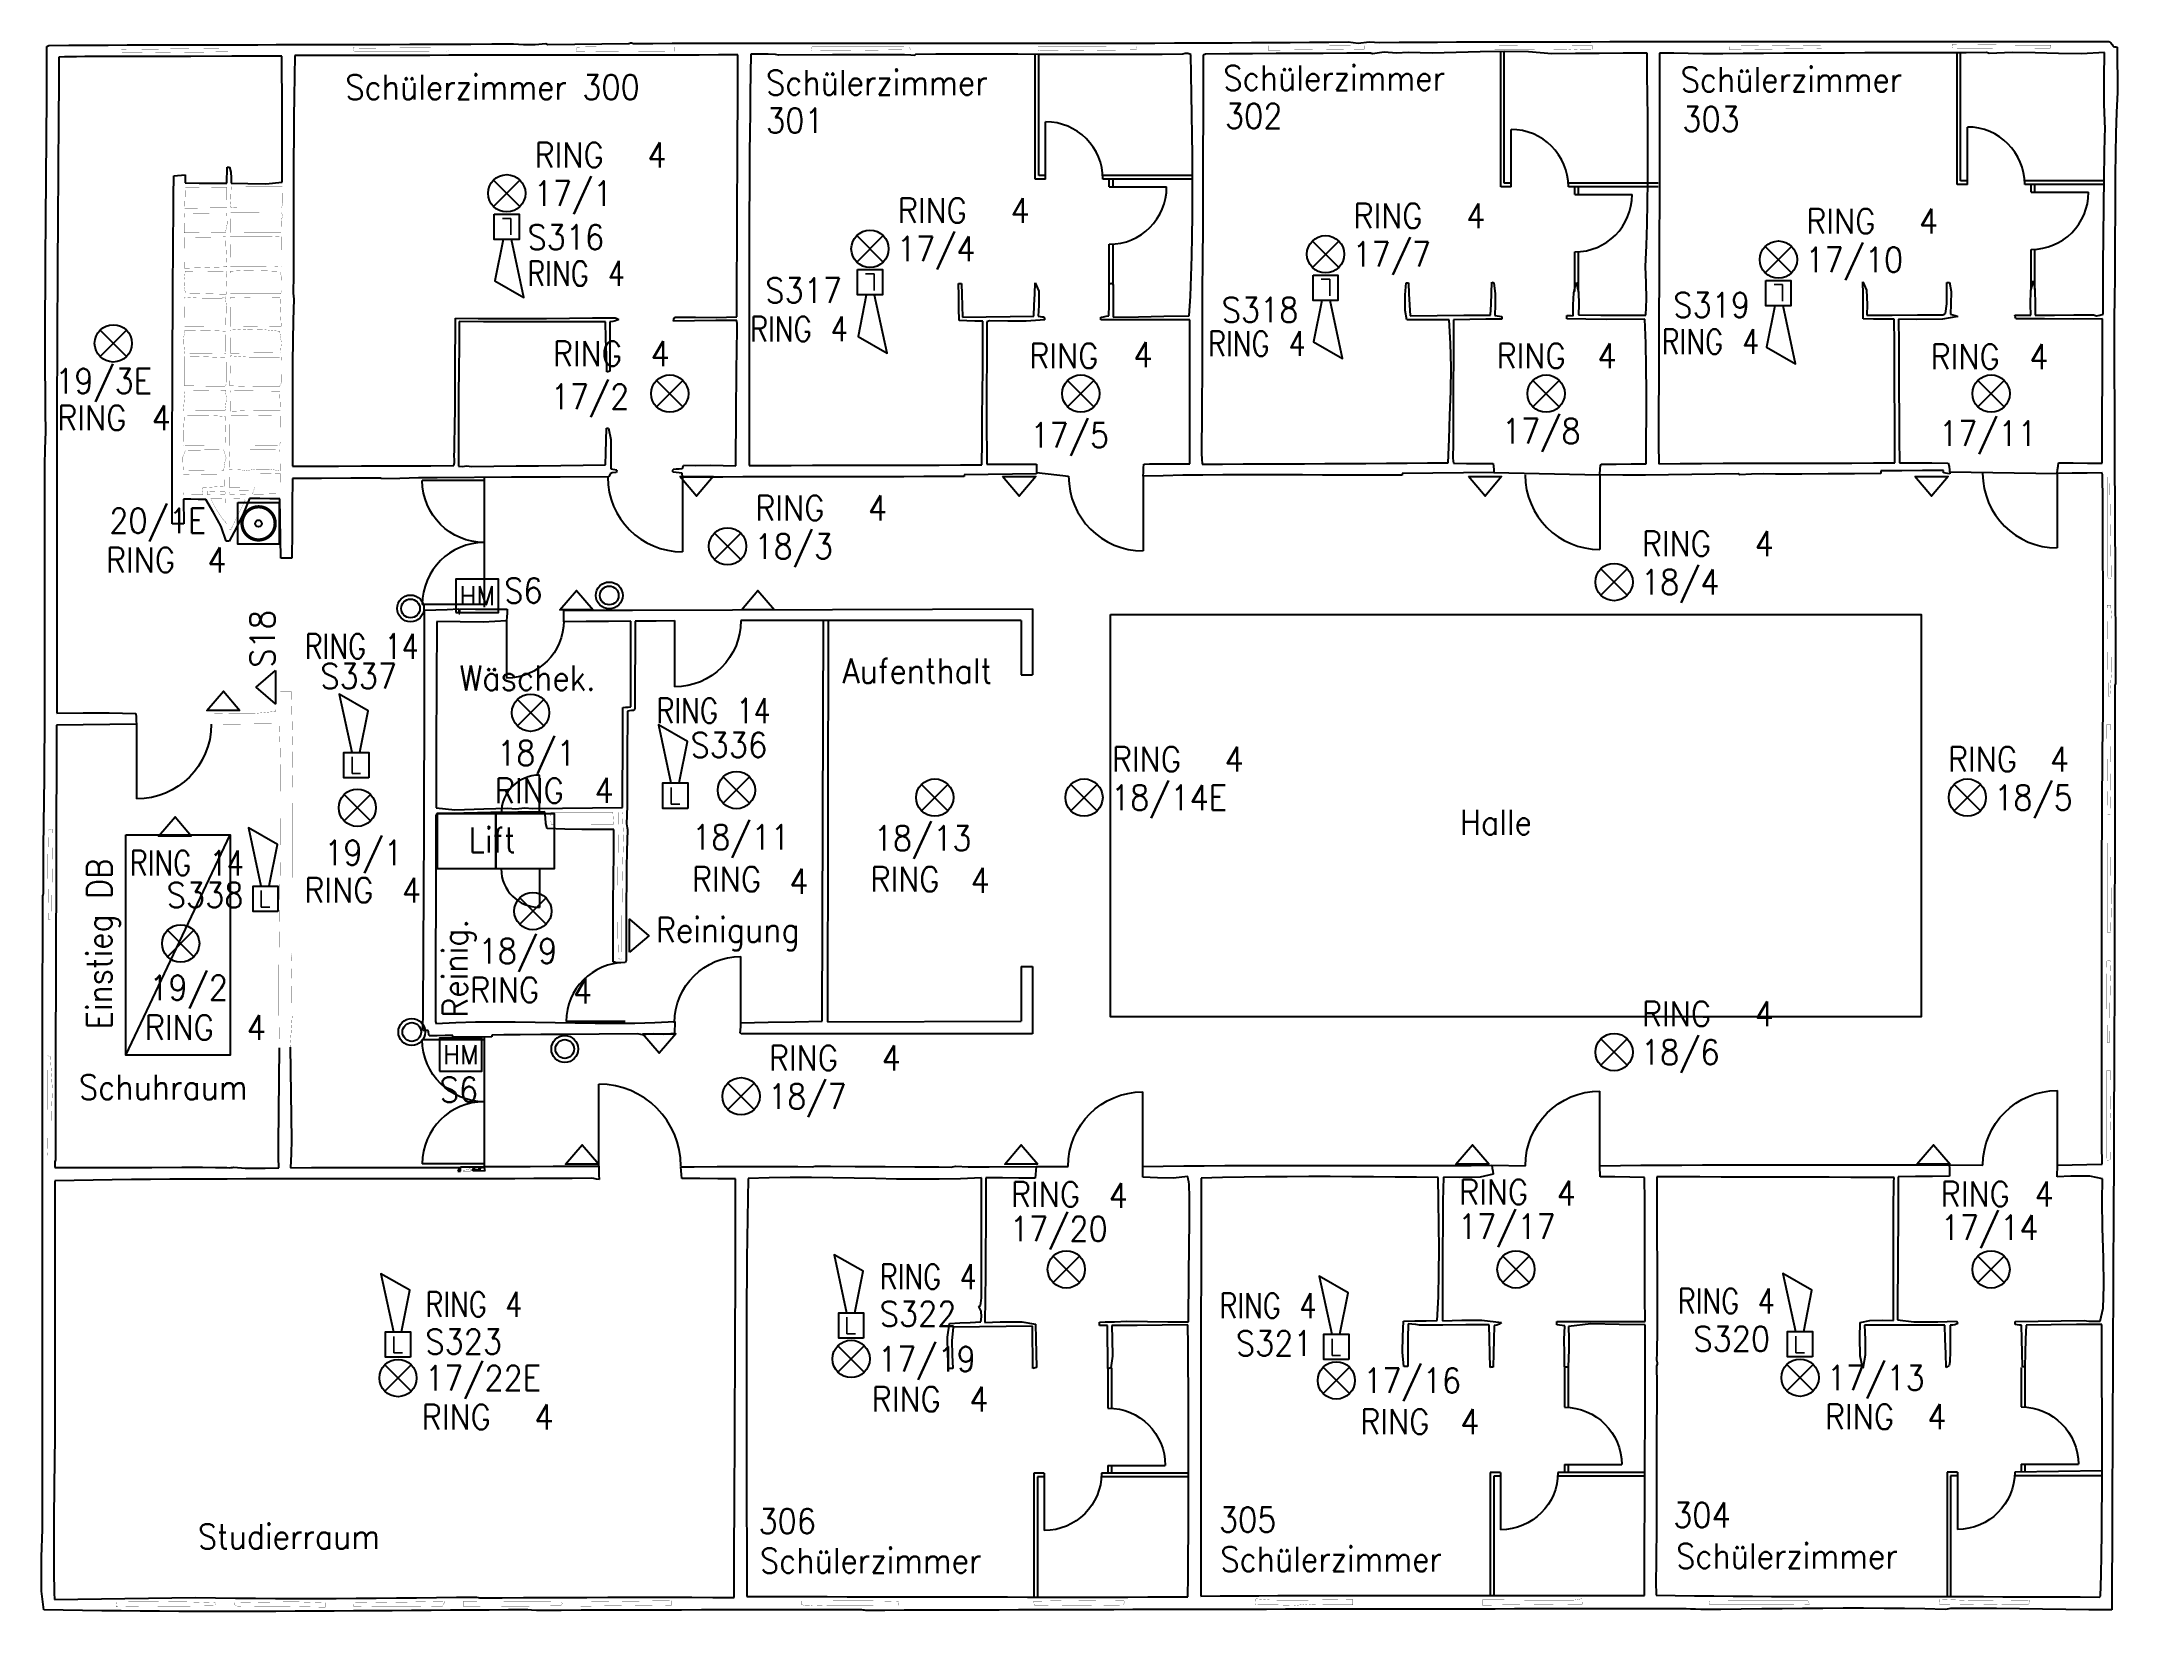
# Model space of a CAD drawing. Extents: x -9.7 to 15.4, y -4.5 to 14.4.
import ezdxf
from ezdxf.enums import TextEntityAlignment as Align

# ---------------------------------------------------------------- set-up
doc = ezdxf.new("R2010")
doc.units = 0
doc.header["$LTSCALE"] = 0.000394
doc.header["$MEASUREMENT"] = 0
doc.layers.get('0').update_dxf_attribs({"linetype": 'CONTINUOUS'})
for name, color, linetype in [('Grundriß', 7, 'CONTINUOUS'), ('Raumbezeichnung', 7, 'CONTINUOUS'), ('SECO-BRAND', 240, 'CONTINUOUS'), ('SECO-BRAND_LOOP', 81, 'CONTINUOUS')]:
    doc.layers.add(name, color=color, linetype=linetype)
doc.styles.add('ROMANS', font='romans.shx', dxfattribs={"width": 0.9})

msp = doc.modelspace()

# ---------------------------------------------------------------- texts
at = {"layer": 'Raumbezeichnung', "linetype": 'Continuous', "style": 'ROMANS', "width": 0.9}
for s, p in [('Schülerzimmer 300', (-6.022, 13.718)), ('Schülerzimmer', (-0.946, 13.773)), ('Schülerzimmer', (4.572, 13.828)), ('Schülerzimmer', (10.089, 13.81)), ('301', (-0.946, 13.315)), ('302', (4.59, 13.37)), ('303', (10.108, 13.333)), ('Wäschek.', (-4.646, 6.588)), ('Aufenthalt', (-0.024, 6.674)), ('Halle', (7.425, 4.846)), ('Lift', (-4.535, 4.632)), ('Reinigung', (-2.276, 3.549)), ('Schuhraum', (-9.236, 1.65)), ('304', (9.998, -3.513)), ('Studierraum', (-7.801, -3.772)), ('306', (-1.038, -3.587)), ('305', (4.517, -3.568)), ('Schülerzimmer', (-1.02, -4.063)), ('Schülerzimmer', (4.535, -4.045)), ('Schülerzimmer', (10.034, -4.008))]:
    msp.add_text(s, height=0.3, dxfattribs=at).set_placement(p)
for s, p in [('Einstieg DB', (-8.84, 2.498)), ('Reinig.', (-4.549, 2.638))]:
    msp.add_text(s, height=0.3, rotation=90, dxfattribs=at).set_placement(p)

# ---------------------------------------------------------------- blocks, each defined once
blk = doc.blocks.new('Tür')
at = {"layer": 'Grundriß', "linetype": 'Continuous'}
blk.add_line((0, 0), (0, 0.9), dxfattribs=at)
blk.add_arc((0, 0), 0.9, 0, 90, dxfattribs=at)
blk = doc.blocks.new('SecoS-magnet')
blk.add_lwpolyline([(-0.256, -0.2), (0.256, -0.2), (0.256, 0.2), (-0.256, 0.2)], close=True)
at = {"color": 82, "style": 'ROMANS', "width": 0.95}
blk.add_text('HM', height=0.23, dxfattribs=at).set_placement((0, 0), align=Align.MIDDLE_CENTER)
at = {"style": 'ROMANS', "width": 0.9, "flags": 1}
for tag, p in [('PRODUKT_1', (-0.378, -0.146)), ('PRODUKT_2', (-0.378, -0.596)), ('TECHNIK', (-0.378, -1.049)), ('SECOPOS', (-0.378, -1.51))]:
    blk.add_attdef(tag, text='', height=0.3, dxfattribs=at).set_placement(p, align=Align.RIGHT)
at = {"color": 81, "style": 'ROMANS', "width": 0.9}
for tag, p in [('MELDERNUMMER', (0.278, -0.123)), ('LINE_1', (0.278, -0.572)), ('LINE_2', (0.278, -1.023)), ('ZUSATZTEXT', (0.278, -1.468))]:
    blk.add_attdef(tag, p, '', height=0.3, dxfattribs=at)
at = {"layer": 'SECO-BRAND_LOOP', "color": 7, "style": 'ROMANS', "width": 0.8}
for tag, p, flags in [('RING', (0.278, 0.325), 9), ('RINGNUMMER', (1.242, 0.325), 1)]:
    blk.add_attdef(tag, p, '', height=0.3, dxfattribs=dict(at, flags=flags))
blk = doc.blocks.new('SecoS-indikator steuerung')
blk.add_lwpolyline([(0.2, 0), (-0.2, 0), (0, 0.234)], close=True)
at = {"style": 'ROMANS', "width": 0.9, "flags": 1}
for tag, p in [('PRODUKT_1', (-0.267, -0.029)), ('PRODUKT_2', (-0.267, -0.479)), ('TECHNIK', (-0.267, -0.931)), ('SECOPOS', (-0.267, -1.393))]:
    blk.add_attdef(tag, text='', height=0.3, dxfattribs=at).set_placement(p, align=Align.RIGHT)
at = {"color": 81, "style": 'ROMANS', "width": 0.9}
for tag, p in [('MELDERNUMMER', (0.219, -0.037)), ('LINE_1', (0.219, -0.485)), ('LINE_2', (0.219, -0.937)), ('ZUSATZTEXT', (0.219, -1.382))]:
    blk.add_attdef(tag, p, '', height=0.3, dxfattribs=at)
at = {"layer": 'SECO-BRAND_LOOP', "color": 7, "style": 'ROMANS', "width": 0.8}
for tag, p, flags in [('RING', (0.219, 0.412), 9), ('RINGNUMMER', (1.183, 0.412), 1)]:
    blk.add_attdef(tag, p, '', height=0.3, dxfattribs=dict(at, flags=flags))
blk = doc.blocks.new('SecoS-torschliesser')
for radius in [0.162, 0.113]:
    blk.add_circle((0, 0), radius)
at = {"style": 'ROMANS', "width": 0.9, "flags": 1}
for tag, p in [('PRODUKT_1', (-0.328, -0.13)), ('PRODUKT_2', (-0.328, -0.58)), ('TECHNIK', (-0.328, -1.033)), ('SECOPOS', (-0.328, -1.495))]:
    blk.add_attdef(tag, text='', height=0.3, dxfattribs=at).set_placement(p, align=Align.RIGHT)
at = {"color": 81, "style": 'ROMANS', "width": 0.9}
for tag, p in [('MELDERNUMMER', (0.195, -0.142)), ('LINE_1', (0.195, -0.59)), ('LINE_2', (0.195, -1.042)), ('ZUSATZTEXT', (0.195, -1.487))]:
    blk.add_attdef(tag, p, '', height=0.3, dxfattribs=at)
at = {"layer": 'SECO-BRAND_LOOP', "color": 7, "style": 'ROMANS', "width": 0.8}
for tag, p, flags in [('RING', (0.195, 0.307), 9), ('RINGNUMMER', (1.159, 0.307), 1)]:
    blk.add_attdef(tag, p, '', height=0.3, dxfattribs=dict(at, flags=flags))
blk = doc.blocks.new('SecoS-opt')
for p, q in [((0.159, 0.159), (-0.159, -0.159)), ((-0.159, 0.159), (0.159, -0.159))]:
    blk.add_line(p, q)
blk.add_circle((0, 0), 0.225)
at = {"style": 'ROMANS', "width": 0.9, "flags": 1}
for tag, p in [('PRODUKT_1', (-0.344, -0.147)), ('PRODUKT_2', (-0.344, -0.597)), ('TECHNIK', (-0.344, -1.049)), ('SECOPOS', (-0.344, -1.511))]:
    blk.add_attdef(tag, text='', height=0.3, dxfattribs=at).set_placement(p, align=Align.RIGHT)
at = {"color": 81, "style": 'ROMANS', "width": 0.9}
for tag, p in [('MELDERNUMMER', (0.33, -0.131)), ('LINE_1', (0.33, -0.989)), ('LINE_2', (0.33, -1.441)), ('ZUSATZTEXT', (0.33, -1.886))]:
    blk.add_attdef(tag, p, '', height=0.3, dxfattribs=at)
at = {"layer": 'SECO-BRAND_LOOP', "color": 7, "style": 'ROMANS', "width": 0.8, "flags": 8}
blk.add_attdef('RING', (0.33, -0.579), '', height=0.3, dxfattribs=at)
at = {"layer": 'SECO-BRAND_LOOP', "color": 7, "style": 'ROMANS', "width": 0.8}
blk.add_attdef('RINGNUMMER', (1.294, -0.579), '', height=0.3, dxfattribs=at)
blk = doc.blocks.new('SecoS-indikator o mg')
blk.add_lwpolyline([(0.2, 0), (-0.2, 0), (0, 0.234)], close=True)
at = {"color": 81, "style": 'ROMANS', "width": 0.9, "flags": 1}
blk.add_attdef('MELDERNUMMER', (0.219, 0.425), '', height=0.3, dxfattribs=at)
at = {"style": 'ROMANS', "width": 0.9, "flags": 1}
for tag, p in [('PRODUKT_1', (-0.267, -0.029)), ('PRODUKT_2', (-0.267, -0.479)), ('TECHNIK', (-0.267, -0.931)), ('SECOPOS', (-0.267, -1.393))]:
    blk.add_attdef(tag, text='', height=0.3, dxfattribs=at).set_placement(p, align=Align.RIGHT)
at = {"color": 81, "style": 'ROMANS', "width": 0.9}
for tag, p in [('LINE_1', (0.219, -0.023)), ('LINE_2', (0.219, -0.475)), ('ZUSATZTEXT', (0.219, -0.92))]:
    blk.add_attdef(tag, p, '', height=0.3, dxfattribs=at)
at = {"layer": 'SECO-BRAND_LOOP', "color": 7, "style": 'ROMANS', "width": 0.8}
for tag, p, flags in [('RING', (0.219, 0.874), 9), ('RINGNUMMER', (1.183, 0.874), 1)]:
    blk.add_attdef(tag, p, '', height=0.3, dxfattribs=dict(at, flags=flags))
blk = doc.blocks.new('SecoS-dkm')
blk.add_lwpolyline([(-0.25, 0.25), (0.25, 0.25), (0.25, -0.25), (-0.25, -0.25)], close=True)
at = {"const_width": 0.4}
for points in [[(-0.02, 0, -1), (0.02, 0, 0.956007)], [(-0.02, 0, 1), (0.02, 0, -0.956007)]]:
    blk.add_lwpolyline(points, format="xyb", dxfattribs=at)
blk.add_circle((0, 0), 0.04)
at = {"style": 'ROMANS', "width": 0.9, "flags": 1}
for tag, p in [('PRODUKT_1', (-0.344, -0.147)), ('PRODUKT_2', (-0.344, -0.597)), ('TECHNIK', (-0.344, -1.049)), ('SECOPOS', (-0.344, -1.511))]:
    blk.add_attdef(tag, text='', height=0.3, dxfattribs=at).set_placement(p, align=Align.RIGHT)
at = {"color": 81, "style": 'ROMANS', "width": 0.9}
for tag, p in [('MELDERNUMMER', (0.33, -0.131)), ('LINE_1', (0.33, -0.579)), ('LINE_2', (0.33, -1.031)), ('ZUSATZTEXT', (0.33, -1.476))]:
    blk.add_attdef(tag, p, '', height=0.3, dxfattribs=at)
at = {"layer": 'SECO-BRAND_LOOP', "color": 7, "style": 'ROMANS', "width": 0.8, "flags": 8}
blk.add_attdef('RING', (0.33, 0.317), '', height=0.3, dxfattribs=at)
at = {"layer": 'SECO-BRAND_LOOP', "color": 7, "style": 'ROMANS', "width": 0.8}
blk.add_attdef('RINGNUMMER', (1.294, 0.317), '', height=0.3, dxfattribs=at)
blk = doc.blocks.new('SecoS-sirene loop')
blk.add_lwpolyline([(0.044, 0.307), (0.144, 0.807), (-0.206, 1.007), (-0.056, 0.307)])
blk.add_lwpolyline([(0.15, 0), (-0.15, 0), (-0.15, 0.306), (0.15, 0.306)], close=True)
at = {"color": 82, "style": 'ROMANS'}
blk.add_text('L', height=0.2, dxfattribs=at).set_placement((-0.085, 0.051))
at = {"style": 'ROMANS', "width": 0.9, "flags": 1}
for tag, p in [('PRODUKT_1', (-0.344, 0.022)), ('PRODUKT_2', (-0.344, -0.428)), ('TECHNIK', (-0.344, -0.88)), ('SECOPOS', (-0.344, -1.342))]:
    blk.add_attdef(tag, text='', height=0.3, dxfattribs=at).set_placement(p, align=Align.RIGHT)
at = {"color": 81, "style": 'ROMANS', "width": 0.9}
for tag, p in [('MELDERNUMMER', (0.33, 0.038)), ('LINE_1', (0.33, -0.41)), ('LINE_2', (0.33, -0.861)), ('ZUSATZTEXT', (0.33, -1.307))]:
    blk.add_attdef(tag, p, '', height=0.3, dxfattribs=at)
at = {"layer": 'SECO-BRAND_LOOP', "color": 7, "style": 'ROMANS', "width": 0.8, "flags": 8}
blk.add_attdef('RING', (0.33, 0.487), '', height=0.3, dxfattribs=at)
at = {"layer": 'SECO-BRAND_LOOP', "color": 7, "style": 'ROMANS', "width": 0.8}
blk.add_attdef('RINGNUMMER', (1.294, 0.487), '', height=0.3, dxfattribs=at)

# ---------------------------------------------------------------- linework, layer by layer
at = {"layer": 'Grundriß', "linetype": 'Continuous'}
for p, q in [((-9.624, 14.114), (-9.623, 14.358)), ((-9.623, 14.358), (-9.615, 14.363)), ((-9.623, 14.358), (-9.623, 14.358)), ((-9.615, 14.363), (-9.607, 14.368)), ((-9.607, 14.368), (-9.598, 14.372)), ((-9.598, 14.372), (-9.357, 14.374)), ((-9.357, 14.374), (-9.119, 14.375)), ((-9.119, 14.375), (-8.885, 14.376)), ((-8.885, 14.376), (-8.654, 14.377)), ((-8.654, 14.377), (-8.425, 14.377)), ((-8.425, 14.377), (-8.198, 14.378)), ((-8.198, 14.378), (-7.972, 14.378)), ((-7.972, 14.378), (-7.748, 14.379)), ((-7.748, 14.379), (-7.525, 14.379)), ((-7.525, 14.379), (-7.302, 14.38)), ((-7.302, 14.38), (-7.079, 14.38)), ((-7.079, 14.38), (-6.856, 14.381)), ((-6.856, 14.381), (-6.631, 14.381)), ((-6.631, 14.381), (-6.406, 14.382)), ((-6.406, 14.382), (-6.179, 14.382)), ((-6.179, 14.382), (-5.95, 14.383)), ((-5.95, 14.383), (-5.718, 14.383)), ((-5.718, 14.383), (-5.484, 14.384)), ((-5.484, 14.384), (-5.246, 14.385)), ((-5.246, 14.385), (-5.004, 14.386)), ((-5.004, 14.386), (-4.759, 14.387)), ((-4.759, 14.387), (-4.509, 14.388)), ((-4.509, 14.388), (-4.254, 14.389)), ((-4.254, 14.389), (-3.993, 14.39)), ((-3.993, 14.39), (-3.871, 14.381)), ((-3.871, 14.381), (-3.732, 14.383)), ((-3.732, 14.383), (-3.605, 14.395)), ((-3.605, 14.395), (-3.597, 14.391)), ((-3.597, 14.391), (-3.588, 14.387)), ((-3.588, 14.387), (-3.579, 14.384)), ((-3.579, 14.384), (-3.253, 14.388)), ((-3.253, 14.388), (-2.927, 14.391)), ((-2.927, 14.391), (-2.601, 14.395)), ((-2.601, 14.395), (-2.583, 14.401)), ((-2.583, 14.401), (-2.568, 14.402)), ((-2.568, 14.402), (-2.547, 14.395)), ((-2.547, 14.395), (-2.314, 14.396)), ((-2.314, 14.396), (-2.081, 14.397)), ((-2.081, 14.397), (-1.848, 14.398)), ((-1.848, 14.398), (-1.615, 14.399)), ((-1.615, 14.399), (-1.382, 14.399)), ((-1.382, 14.399), (-1.149, 14.4)), ((-1.149, 14.4), (-0.916, 14.4)), ((-0.916, 14.4), (-0.683, 14.4)), ((-0.683, 14.4), (-0.45, 14.4)), ((-0.45, 14.4), (-0.217, 14.4)), ((-0.217, 14.4), (0.016, 14.4)), ((0.016, 14.4), (0.249, 14.4)), ((0.249, 14.4), (0.483, 14.4)), ((0.483, 14.4), (0.716, 14.4)), ((0.716, 14.4), (0.949, 14.399)), ((0.949, 14.399), (1.182, 14.399)), ((1.182, 14.399), (1.415, 14.399)), ((1.415, 14.399), (1.648, 14.399)), ((1.648, 14.399), (1.881, 14.399)), ((1.881, 14.399), (2.114, 14.399)), ((2.114, 14.399), (2.348, 14.399)), ((2.348, 14.399), (2.581, 14.399)), ((2.581, 14.399), (2.814, 14.399)), ((2.814, 14.399), (3.047, 14.399)), ((3.047, 14.399), (3.28, 14.399)), ((3.28, 14.399), (3.513, 14.4)), ((3.513, 14.4), (3.746, 14.4)), ((3.746, 14.4), (3.98, 14.401)), ((3.98, 14.401), (4.213, 14.402)), ((4.213, 14.402), (4.446, 14.403)), ((4.446, 14.403), (4.679, 14.404)), ((4.679, 14.404), (4.912, 14.405)), ((4.912, 14.405), (5.145, 14.407)), ((5.145, 14.407), (5.378, 14.408)), ((5.378, 14.408), (5.611, 14.41)), ((5.611, 14.41), (5.844, 14.412)), ((6.061, 14.278), (5.777, 14.276)), ((5.844, 14.412), (6.077, 14.415)), ((6.345, 14.28), (6.061, 14.278)), ((6.077, 14.415), (6.077, 14.415)), ((6.077, 14.415), (6.197, 14.4)), ((6.197, 14.4), (6.331, 14.413)), ((6.331, 14.413), (6.46, 14.408)), ((6.354, 14.276), (6.345, 14.28)), ((6.511, 14.29), (6.372, 14.269)), ((6.46, 14.408), (6.692, 14.41)), ((6.658, 14.277), (6.511, 14.29)), ((6.802, 14.285), (6.658, 14.277)), ((6.692, 14.41), (6.923, 14.411)), ((7.089, 14.28), (6.802, 14.285)), ((6.923, 14.411), (7.154, 14.412)), ((7.379, 14.285), (7.089, 14.28)), ((7.154, 14.412), (7.385, 14.413)), ((7.671, 14.293), (7.379, 14.285)), ((7.385, 14.413), (7.616, 14.413)), ((7.616, 14.413), (7.848, 14.414)), ((7.962, 14.298), (7.671, 14.293)), ((7.848, 14.414), (8.079, 14.415)), ((7.918, 12.666), (7.918, 14.297)), ((7.96, 12.71), (7.96, 14.298)), ((8.251, 14.293), (7.962, 14.298)), ((8.079, 14.415), (8.31, 14.415)), ((8.536, 14.272), (8.251, 14.293)), ((8.31, 14.415), (8.541, 14.416)), ((8.541, 14.416), (8.773, 14.416)), ((8.773, 14.416), (9.004, 14.416)), ((9.004, 14.416), (9.235, 14.417)), ((9.396, 14.277), (9.107, 14.276)), ((9.235, 14.417), (9.467, 14.417)), ((9.685, 14.279), (9.396, 14.277)), ((9.467, 14.417), (9.698, 14.417)), ((9.686, 14.022), (9.685, 14.279)), ((9.698, 14.417), (9.929, 14.417)), ((10.004, 14.278), (9.833, 14.28)), ((9.833, 14.28), (9.834, 14.044)), ((9.929, 14.417), (10.161, 14.417)), ((10.179, 14.275), (10.004, 14.278)), ((10.161, 14.417), (10.392, 14.417)), ((10.392, 14.417), (10.624, 14.417)), ((10.624, 14.417), (10.855, 14.417)), ((10.855, 14.417), (11.087, 14.417)), ((11.087, 14.417), (11.318, 14.417)), ((11.332, 14.277), (11.087, 14.276)), ((11.318, 14.417), (11.55, 14.417)), ((11.576, 14.278), (11.332, 14.277)), ((11.55, 14.417), (11.781, 14.417)), ((11.82, 14.279), (11.576, 14.278)), ((11.781, 14.417), (12.013, 14.417)), ((12.065, 14.28), (11.82, 14.279)), ((12.013, 14.417), (12.244, 14.417)), ((12.31, 14.281), (12.065, 14.28)), ((12.244, 14.417), (12.476, 14.417)), ((12.554, 14.281), (12.31, 14.281)), ((12.476, 14.417), (12.707, 14.417)), ((12.799, 14.282), (12.554, 14.281)), ((12.707, 14.417), (12.939, 14.417)), ((13.044, 14.283), (12.799, 14.282)), ((12.939, 14.417), (13.171, 14.417)), ((13.289, 14.283), (13.044, 14.283)), ((13.171, 14.417), (13.402, 14.417)), ((13.534, 14.284), (13.289, 14.283)), ((13.402, 14.417), (13.634, 14.417)), ((13.424, 12.695), (13.424, 14.284)), ((13.466, 12.739), (13.466, 14.284)), ((13.779, 14.286), (13.534, 14.284)), ((13.634, 14.417), (13.866, 14.417)), ((13.79, 14.282), (13.779, 14.286)), ((13.801, 14.278), (13.79, 14.282)), ((13.811, 14.275), (13.801, 14.278)), ((14.087, 14.285), (13.811, 14.275)), ((13.866, 14.417), (14.097, 14.417)), ((14.366, 14.281), (14.087, 14.285)), ((14.097, 14.417), (14.329, 14.417)), ((14.329, 14.417), (14.561, 14.418)), ((14.646, 14.274), (14.366, 14.281)), ((14.561, 14.418), (14.793, 14.418)), ((14.793, 14.418), (15.025, 14.418)), ((15.204, 14.286), (14.926, 14.272)), ((15.025, 14.418), (15.256, 14.419)), ((15.2, 13.975), (15.204, 14.286)), ((15.256, 14.419), (15.256, 14.419)), ((15.256, 14.419), (15.279, 14.401)), ((15.279, 14.401), (15.294, 14.383)), ((15.294, 14.383), (15.307, 14.358)), ((15.307, 14.358), (15.322, 14.355)), ((15.322, 14.355), (15.337, 14.353)), ((15.337, 14.353), (15.353, 14.351)), ((15.353, 14.351), (15.355, 14.17)), ((-9.625, 13.869), (-9.624, 14.114)), ((-9.412, 14.232), (-9.48, 14.23)), ((-9.48, 14.23), (-9.48, 14.149)), ((-9.48, 14.149), (-9.48, 14.073)), ((-9.48, 14.073), (-9.48, 13.998)), ((-9.345, 14.233), (-9.412, 14.232)), ((-9.267, 14.235), (-9.345, 14.233)), ((-9.166, 14.236), (-9.267, 14.235)), ((-9.029, 14.237), (-9.166, 14.236)), ((-8.845, 14.238), (-9.029, 14.237)), ((-8.601, 14.238), (-8.845, 14.238)), ((-8.286, 14.239), (-8.601, 14.238)), ((-7.886, 14.239), (-8.286, 14.239)), ((-7.391, 14.24), (-7.886, 14.239)), ((-6.787, 14.241), (-7.391, 14.24)), ((-6.785, 13.587), (-6.787, 14.241)), ((-6.63, 14.25), (-6.635, 14.001)), ((-6.397, 14.25), (-6.63, 14.25)), ((-6.165, 14.251), (-6.397, 14.25)), ((-5.933, 14.251), (-6.165, 14.251)), ((-5.7, 14.251), (-5.933, 14.251)), ((-5.468, 14.252), (-5.7, 14.251)), ((-5.236, 14.252), (-5.468, 14.252)), ((-5.004, 14.252), (-5.236, 14.252)), ((-4.772, 14.253), (-5.004, 14.252)), ((-4.54, 14.253), (-4.772, 14.253)), ((-4.308, 14.253), (-4.54, 14.253)), ((-4.076, 14.253), (-4.308, 14.253)), ((-3.844, 14.254), (-4.076, 14.253)), ((-3.612, 14.254), (-3.844, 14.254)), ((-3.38, 14.254), (-3.612, 14.254)), ((-3.148, 14.254), (-3.38, 14.254)), ((-2.916, 14.255), (-3.148, 14.254)), ((-2.683, 14.255), (-2.916, 14.255)), ((-2.451, 14.255), (-2.683, 14.255)), ((-2.219, 14.256), (-2.451, 14.255)), ((-1.986, 14.256), (-2.219, 14.256)), ((-1.754, 14.256), (-1.986, 14.256)), ((-1.521, 14.257), (-1.754, 14.256)), ((-1.289, 14.257), (-1.521, 14.257)), ((-1.288, 14.053), (-1.289, 14.257)), ((-1.288, 13.873), (-1.288, 14.053)), ((-1.135, 14.03), (-1.138, 13.793)), ((-1.131, 14.268), (-1.135, 14.03)), ((-0.92, 14.266), (-1.131, 14.268)), ((-0.833, 14.262), (-0.92, 14.266)), ((-0.796, 14.255), (-0.833, 14.262)), ((-0.144, 14.258), (-0.796, 14.255)), ((0.296, 14.259), (-0.144, 14.258)), ((0.57, 14.259), (0.296, 14.259)), ((0.722, 14.258), (0.57, 14.259)), ((0.799, 14.256), (0.722, 14.258)), ((0.847, 14.252), (0.799, 14.256)), ((0.85, 14.255), (0.847, 14.252)), ((0.854, 14.259), (0.85, 14.255)), ((0.857, 14.262), (0.854, 14.259)), ((1.103, 14.265), (0.857, 14.262)), ((1.349, 14.266), (1.103, 14.265)), ((1.596, 14.266), (1.349, 14.266)), ((1.843, 14.266), (1.596, 14.266)), ((2.091, 14.265), (1.843, 14.266)), ((2.339, 14.264), (2.091, 14.265)), ((2.302, 12.758), (2.302, 14.264)), ((2.587, 14.263), (2.339, 14.264)), ((2.344, 12.802), (2.344, 14.264)), ((2.836, 14.262), (2.587, 14.263)), ((3.084, 14.262), (2.836, 14.262)), ((3.333, 14.261), (3.084, 14.262)), ((3.582, 14.262), (3.333, 14.261)), ((3.831, 14.263), (3.582, 14.262)), ((4.08, 14.265), (3.831, 14.263)), ((4.11, 14.275), (4.08, 14.265)), ((4.141, 14.273), (4.11, 14.275)), ((4.178, 14.264), (4.141, 14.273)), ((4.182, 14.022), (4.178, 14.264)), ((4.337, 14.259), (4.327, 14.255)), ((4.327, 14.255), (4.328, 14.182)), ((4.328, 14.182), (4.329, 14.084)), ((4.329, 14.084), (4.328, 13.943)), ((4.346, 14.264), (4.337, 14.259)), ((4.356, 14.268), (4.346, 14.264)), ((4.64, 14.27), (4.356, 14.268)), ((4.924, 14.271), (4.64, 14.27)), ((5.209, 14.273), (4.924, 14.271)), ((5.493, 14.275), (5.209, 14.273)), ((5.777, 14.276), (5.493, 14.275)), ((6.363, 14.273), (6.354, 14.276)), ((6.372, 14.269), (6.363, 14.273)), ((8.82, 14.274), (8.536, 14.272)), ((9.107, 14.276), (8.82, 14.274)), ((9.834, 14.044), (9.835, 13.807)), ((10.355, 14.27), (10.179, 14.275)), ((10.599, 14.272), (10.355, 14.27)), ((10.843, 14.274), (10.599, 14.272)), ((11.087, 14.276), (10.843, 14.274)), ((14.926, 14.272), (14.646, 14.274)), ((15.355, 14.17), (15.357, 13.99)), ((-9.626, 13.624), (-9.625, 13.869)), ((-9.48, 13.921), (-9.481, 13.839)), ((-9.481, 13.839), (-9.481, 13.75)), ((-9.48, 13.998), (-9.48, 13.921)), ((-6.635, 14.001), (-6.639, 13.753)), ((-1.289, 13.708), (-1.288, 13.873)), ((-1.138, 13.793), (-1.14, 13.556)), ((4.187, 13.78), (4.182, 14.022)), ((4.191, 13.536), (4.187, 13.78)), ((4.328, 13.943), (4.327, 13.744)), ((9.689, 13.764), (9.686, 14.022)), ((9.835, 13.807), (9.835, 13.57)), ((15.197, 13.664), (15.2, 13.975)), ((15.359, 13.809), (15.348, 13.561)), ((15.357, 13.99), (15.359, 13.809)), ((-9.628, 13.379), (-9.626, 13.624)), ((-9.483, 13.539), (-9.484, 13.411)), ((-9.482, 13.651), (-9.483, 13.539)), ((-9.481, 13.75), (-9.482, 13.651)), ((-6.785, 13.15), (-6.785, 13.587)), ((-6.639, 13.753), (-6.642, 13.506)), ((-1.29, 13.392), (-1.289, 13.551)), ((-1.289, 13.551), (-1.289, 13.708)), ((-1.14, 13.556), (-1.143, 13.32)), ((4.195, 13.292), (4.191, 13.536)), ((4.327, 13.744), (4.326, 13.47)), ((9.691, 13.505), (9.689, 13.764)), ((9.835, 13.57), (9.835, 13.334)), ((15.209, 13.36), (15.197, 13.664)), ((15.348, 13.561), (15.34, 13.312)), ((-9.63, 13.135), (-9.628, 13.379)), ((-9.484, 13.411), (-9.485, 13.264)), ((-6.642, 13.506), (-6.644, 13.258)), ((-1.291, 13.225), (-1.29, 13.392)), ((-1.143, 13.32), (-1.145, 13.083)), ((4.198, 13.047), (4.195, 13.292)), ((4.326, 13.47), (4.325, 13.104)), ((9.693, 13.246), (9.691, 13.505)), ((9.835, 13.334), (9.834, 13.098)), ((15.205, 13.272), (15.209, 13.36)), ((15.34, 13.312), (15.335, 13.063)), ((-9.631, 12.89), (-9.63, 13.135)), ((-9.486, 13.095), (-9.487, 12.902)), ((-9.485, 13.264), (-9.486, 13.095)), ((-6.786, 12.889), (-6.785, 13.15)), ((-6.644, 13.258), (-6.646, 13.011)), ((-1.293, 12.828), (-1.292, 13.039)), ((-1.292, 13.039), (-1.291, 13.225)), ((-1.145, 13.083), (-1.146, 12.846)), ((4.2, 12.802), (4.198, 13.047)), ((4.325, 13.104), (4.323, 12.632)), ((9.694, 12.987), (9.693, 13.246)), ((9.834, 13.098), (9.834, 12.861)), ((15.197, 12.774), (15.201, 13.065)), ((15.201, 13.065), (15.205, 13.272)), ((15.335, 13.063), (15.331, 12.814)), ((-9.633, 12.645), (-9.631, 12.89)), ((-9.487, 12.902), (-9.489, 12.682)), ((-8.094, 12.551), (-8.092, 12.798)), ((-8.092, 12.798), (-8.046, 12.802)), ((-8.046, 12.802), (-8, 12.806)), ((-8, 12.806), (-7.954, 12.811)), ((-7.955, 12.778), (-7.956, 12.745)), ((-7.954, 12.811), (-7.955, 12.778)), ((-7.453, 12.71), (-7.451, 12.774)), ((-7.451, 12.774), (-7.45, 12.838)), ((-7.45, 12.838), (-7.448, 12.903)), ((-7.448, 12.903), (-7.439, 12.903)), ((-7.439, 12.903), (-7.43, 12.904)), ((-7.43, 12.904), (-7.421, 12.904)), ((-7.421, 12.904), (-7.404, 12.842)), ((-7.404, 12.842), (-7.4, 12.773)), ((-6.786, 12.761), (-6.786, 12.889)), ((-6.646, 13.011), (-6.647, 12.764)), ((-1.295, 12.583), (-1.293, 12.828)), ((-1.146, 12.846), (-1.148, 12.61)), ((2.426, 12.802), (2.344, 12.802)), ((4.2, 12.802), (3.117, 12.802)), ((4.2, 12.558), (4.2, 12.802)), ((9.693, 12.729), (9.694, 12.987)), ((9.834, 12.861), (9.833, 12.625)), ((15.193, 12.431), (15.197, 12.774)), ((15.331, 12.814), (15.33, 12.565)), ((-9.635, 12.4), (-9.633, 12.645)), ((-9.489, 12.682), (-9.49, 12.431)), ((-8.096, 12.303), (-8.094, 12.551)), ((-7.956, 12.745), (-7.956, 12.712)), ((-7.956, 12.712), (-7.788, 12.711)), ((-7.788, 12.711), (-7.621, 12.71)), ((-7.621, 12.71), (-7.453, 12.71)), ((-7.4, 12.773), (-7.4, 12.71)), ((-7.4, 12.71), (-7.2, 12.704)), ((-7.2, 12.704), (-6.981, 12.7)), ((-6.981, 12.7), (-6.783, 12.722)), ((-6.783, 12.722), (-6.786, 12.761)), ((-6.647, 12.764), (-6.647, 12.517)), ((-1.296, 12.296), (-1.295, 12.583)), ((-1.148, 12.61), (-1.149, 12.373)), ((2.426, 12.758), (2.302, 12.758)), ((4.2, 12.758), (3.118, 12.758)), ((3.195, 12.664), (3.195, 12.758)), ((3.24, 12.664), (3.24, 12.758)), ((4.199, 12.314), (4.2, 12.558)), ((4.323, 12.632), (4.322, 12.035)), ((8.042, 12.666), (7.918, 12.666)), ((8.042, 12.71), (7.96, 12.71)), ((9.816, 12.71), (8.732, 12.71)), ((9.816, 12.666), (8.734, 12.666)), ((8.811, 12.572), (8.811, 12.666)), ((8.856, 12.572), (8.856, 12.666)), ((9.69, 12.471), (9.693, 12.729)), ((9.833, 12.625), (9.832, 12.389)), ((13.548, 12.695), (13.424, 12.695)), ((13.548, 12.739), (13.466, 12.739)), ((15.197, 12.739), (14.239, 12.739)), ((15.196, 12.695), (14.24, 12.695)), ((14.318, 12.601), (14.318, 12.695)), ((14.362, 12.601), (14.362, 12.695)), ((15.33, 12.565), (15.329, 12.316)), ((-9.637, 12.156), (-9.635, 12.4)), ((-9.49, 12.431), (-9.492, 12.147)), ((-8.099, 12.055), (-8.096, 12.303)), ((-6.647, 12.517), (-6.647, 12.27)), ((-1.297, 11.958), (-1.296, 12.296)), ((-1.149, 12.373), (-1.149, 12.136)), ((4.196, 12.07), (4.199, 12.314)), ((9.685, 12.214), (9.69, 12.471)), ((9.832, 12.389), (9.831, 12.153)), ((15.189, 12.071), (15.193, 12.431)), ((15.329, 12.316), (15.328, 12.067)), ((-9.639, 11.911), (-9.637, 12.156)), ((-9.492, 12.147), (-9.494, 11.828)), ((-8.1, 11.808), (-8.099, 12.055)), ((-6.647, 12.27), (-6.647, 12.023)), ((-6.647, 12.023), (-6.647, 11.775)), ((-1.149, 12.136), (-1.15, 11.9)), ((4.191, 11.828), (4.196, 12.07)), ((4.322, 12.035), (4.32, 11.935)), ((9.677, 11.958), (9.685, 12.214)), ((9.831, 12.153), (9.83, 11.917)), ((15.187, 11.727), (15.189, 12.071)), ((15.328, 12.067), (15.328, 11.818)), ((-9.641, 11.666), (-9.639, 11.911)), ((-9.494, 11.828), (-9.496, 11.469)), ((-8.102, 11.56), (-8.1, 11.808)), ((-6.647, 11.775), (-6.648, 11.528)), ((-1.298, 11.561), (-1.297, 11.958)), ((-1.15, 11.9), (-1.15, 11.664)), ((3.195, 11.496), (3.195, 11.972)), ((3.24, 11.488), (3.24, 11.973)), ((4.183, 11.587), (4.191, 11.828)), ((4.32, 11.935), (4.318, 11.731)), ((8.811, 11.404), (8.811, 11.88)), ((8.856, 11.396), (8.856, 11.881)), ((9.665, 11.705), (9.677, 11.958)), ((9.83, 11.917), (9.829, 11.681)), ((14.318, 11.433), (14.318, 11.909)), ((14.362, 11.425), (14.362, 11.91)), ((15.328, 11.818), (15.326, 11.57)), ((-9.642, 11.422), (-9.641, 11.666)), ((-8.104, 11.313), (-8.102, 11.56)), ((-6.648, 11.528), (-6.654, 11.453)), ((-1.299, 11.096), (-1.298, 11.561)), ((-1.15, 11.664), (-1.151, 11.427)), ((4.173, 11.347), (4.183, 11.587)), ((4.318, 11.731), (4.317, 11.451)), ((9.674, 11.508), (9.665, 11.705)), ((9.829, 11.681), (9.828, 11.445)), ((14.312, 11.416), (14.346, 11.532)), ((14.346, 11.532), (14.362, 11.425)), ((15.185, 11.433), (15.187, 11.727)), ((15.326, 11.57), (15.323, 11.322)), ((-9.643, 11.177), (-9.642, 11.422)), ((-9.496, 11.469), (-9.498, 11.07)), ((-8.105, 11.066), (-8.104, 11.313)), ((-6.654, 11.453), (-6.651, 11.381)), ((-6.651, 11.381), (-6.645, 11.309)), ((-6.645, 11.309), (-6.651, 11.056)), ((-1.151, 11.427), (-1.151, 11.191)), ((1.378, 11.349), (1.377, 11.498)), ((1.377, 11.498), (1.388, 11.498)), ((1.38, 11.2), (1.378, 11.349)), ((1.388, 11.498), (1.4, 11.499)), ((1.4, 11.499), (1.411, 11.5)), ((1.411, 11.5), (1.415, 11.365)), ((1.415, 11.365), (1.419, 11.229)), ((2.29, 11.238), (2.296, 11.373)), ((2.296, 11.373), (2.302, 11.508)), ((2.302, 11.508), (2.344, 11.407)), ((2.344, 11.407), (2.345, 11.234)), ((3.192, 11.239), (3.194, 11.367)), ((3.194, 11.367), (3.195, 11.496)), ((3.195, 11.496), (3.204, 11.498)), ((3.204, 11.498), (3.213, 11.499)), ((3.213, 11.499), (3.222, 11.502)), ((3.222, 11.502), (3.228, 11.497)), ((3.228, 11.497), (3.234, 11.492)), ((3.234, 11.492), (3.24, 11.488)), ((3.24, 11.488), (3.241, 11.356)), ((3.241, 11.356), (3.241, 11.225)), ((4.159, 11.11), (4.173, 11.347)), ((4.317, 11.451), (4.315, 11.119)), ((6.763, 11.363), (6.776, 11.506)), ((6.764, 11.173), (6.763, 11.363)), ((6.776, 11.506), (6.785, 11.506)), ((6.785, 11.506), (6.794, 11.506)), ((6.794, 11.506), (6.803, 11.506)), ((6.803, 11.506), (6.81, 11.374)), ((6.81, 11.374), (6.818, 11.242)), ((7.801, 11.25), (7.806, 11.382)), ((7.806, 11.382), (7.811, 11.515)), ((7.811, 11.515), (7.819, 11.512)), ((7.819, 11.512), (7.827, 11.509)), ((7.827, 11.509), (7.834, 11.506)), ((7.834, 11.506), (7.85, 11.374)), ((7.85, 11.374), (7.85, 11.241)), ((8.793, 11.243), (8.798, 11.385)), ((8.798, 11.385), (8.827, 11.515)), ((8.827, 11.515), (8.856, 11.396)), ((8.856, 11.396), (8.858, 11.247)), ((9.668, 11.117), (9.675, 11.311)), ((9.675, 11.311), (9.674, 11.508)), ((9.828, 11.445), (9.827, 11.209)), ((12.289, 11.37), (12.288, 11.52)), ((12.288, 11.52), (12.332, 11.42)), ((12.289, 11.22), (12.289, 11.37)), ((12.332, 11.42), (12.338, 11.247)), ((13.299, 11.51), (13.31, 11.511)), ((13.3, 11.382), (13.299, 11.51)), ((13.299, 11.254), (13.3, 11.382)), ((13.31, 11.511), (13.321, 11.512)), ((13.321, 11.512), (13.333, 11.513)), ((13.333, 11.513), (13.352, 11.404)), ((13.352, 11.404), (13.35, 11.248)), ((14.309, 11.247), (14.312, 11.416)), ((14.362, 11.425), (14.366, 11.242)), ((15.185, 11.221), (15.185, 11.433)), ((15.323, 11.322), (15.319, 11.075)), ((-9.643, 10.932), (-9.643, 11.177)), ((-9.498, 11.07), (-9.5, 10.625)), ((-8.106, 10.819), (-8.105, 11.066)), ((-6.651, 11.056), (-6.656, 10.803)), ((-4.696, 10.448), (-4.692, 11.081)), ((-4.692, 11.081), (-4.421, 11.076)), ((-4.648, 11.039), (-4.651, 10.748)), ((-4.354, 11.038), (-4.648, 11.039)), ((-4.421, 11.076), (-4.147, 11.075)), ((-4.06, 11.037), (-4.354, 11.038)), ((-4.147, 11.075), (-3.872, 11.075)), ((-3.766, 11.037), (-4.06, 11.037)), ((-3.872, 11.075), (-3.595, 11.078)), ((-3.472, 11.037), (-3.766, 11.037)), ((-3.595, 11.078), (-3.319, 11.081)), ((-3.178, 11.037), (-3.472, 11.037)), ((-3.319, 11.081), (-3.042, 11.084)), ((-2.883, 11.036), (-3.178, 11.037)), ((-3.042, 11.084), (-2.767, 11.086)), ((-2.878, 10.834), (-2.883, 11.036)), ((-2.83, 11.037), (-2.831, 10.837)), ((-2.794, 11.041), (-2.83, 11.037)), ((-2.762, 11.048), (-2.794, 11.041)), ((-2.767, 11.086), (-2.753, 11.079)), ((-2.724, 11.065), (-2.762, 11.048)), ((-2.753, 11.079), (-2.738, 11.072)), ((-2.738, 11.072), (-2.724, 11.065)), ((-2.064, 11.045), (-2.06, 11.068)), ((-1.809, 11.048), (-2.064, 11.045)), ((-2.06, 11.068), (-2.055, 11.08)), ((-2.055, 11.08), (-2.046, 11.091)), ((-2.046, 11.091), (-1.798, 11.091)), ((-1.554, 11.051), (-1.809, 11.048)), ((-1.798, 11.091), (-1.549, 11.09)), ((-1.298, 11.053), (-1.554, 11.051)), ((-1.549, 11.09), (-1.299, 11.096)), ((-1.297, 11.009), (-1.298, 11.053)), ((-1.151, 11.191), (-1.151, 10.955)), ((1.382, 11.051), (1.38, 11.2)), ((1.477, 11.048), (1.382, 11.051)), ((1.419, 11.229), (1.423, 11.094)), ((1.423, 11.094), (1.71, 11.097)), ((1.573, 11.046), (1.477, 11.048)), ((1.669, 11.044), (1.573, 11.046)), ((1.669, 10.753), (1.669, 11.044)), ((1.71, 11.097), (1.998, 11.1)), ((1.729, 11.04), (1.719, 11.036)), ((1.719, 11.036), (1.719, 10.885)), ((1.739, 11.045), (1.729, 11.04)), ((1.748, 11.05), (1.739, 11.045)), ((1.969, 11.046), (1.748, 11.05)), ((2.191, 11.046), (1.969, 11.046)), ((1.998, 11.1), (2.285, 11.103)), ((2.415, 11.059), (2.191, 11.046)), ((2.285, 11.103), (2.29, 11.238)), ((2.345, 11.234), (2.338, 11.104)), ((2.338, 11.104), (2.36, 11.101)), ((2.36, 11.101), (2.382, 11.098)), ((2.382, 11.098), (2.404, 11.096)), ((2.404, 11.096), (2.408, 11.084)), ((2.408, 11.084), (2.411, 11.072)), ((2.411, 11.072), (2.415, 11.059)), ((3.093, 11.091), (3.126, 11.097)), ((3.094, 11.081), (3.093, 11.091)), ((3.094, 11.07), (3.094, 11.081)), ((3.094, 11.059), (3.094, 11.07)), ((3.452, 11.059), (3.094, 11.059)), ((3.126, 11.097), (3.158, 11.103)), ((3.158, 11.103), (3.191, 11.11)), ((3.191, 11.11), (3.192, 11.239)), ((3.241, 11.225), (3.242, 11.093)), ((3.242, 11.093), (3.547, 11.098)), ((3.81, 11.059), (3.452, 11.059)), ((3.547, 11.098), (3.853, 11.104)), ((4.168, 11.06), (3.81, 11.059)), ((3.853, 11.104), (4.159, 11.11)), ((4.168, 10.771), (4.168, 11.06)), ((4.315, 11.119), (4.315, 10.762)), ((6.784, 11.062), (6.764, 11.173)), ((6.954, 11.061), (6.784, 11.062)), ((6.818, 11.242), (6.826, 11.11)), ((6.826, 11.11), (7.149, 11.113)), ((7.124, 11.062), (6.954, 11.061)), ((7.295, 11.062), (7.124, 11.062)), ((7.149, 11.113), (7.473, 11.115)), ((7.312, 10.776), (7.295, 11.062)), ((7.348, 11.062), (7.346, 10.621)), ((7.543, 11.065), (7.348, 11.062)), ((7.473, 11.115), (7.796, 11.118)), ((7.737, 11.067), (7.543, 11.065)), ((7.932, 11.069), (7.737, 11.067)), ((7.796, 11.118), (7.801, 11.25)), ((7.85, 11.241), (7.847, 11.111)), ((7.847, 11.111), (7.875, 11.107)), ((7.875, 11.107), (7.904, 11.104)), ((7.904, 11.104), (7.932, 11.101)), ((7.932, 11.101), (7.932, 11.09)), ((7.932, 11.09), (7.932, 11.08)), ((7.932, 11.08), (7.932, 11.069)), ((8.716, 11.099), (8.716, 11.112)), ((8.716, 11.112), (8.742, 11.111)), ((8.716, 11.087), (8.716, 11.099)), ((8.716, 11.074), (8.716, 11.087)), ((8.945, 11.067), (8.716, 11.074)), ((8.742, 11.111), (8.767, 11.111)), ((8.767, 11.111), (8.793, 11.11)), ((8.793, 11.11), (8.793, 11.243)), ((8.858, 11.247), (8.855, 11.119)), ((8.855, 11.119), (9.126, 11.118)), ((9.189, 11.066), (8.945, 11.067)), ((9.126, 11.118), (9.397, 11.117)), ((9.658, 11.069), (9.189, 11.066)), ((9.397, 11.117), (9.668, 11.117)), ((9.669, 10.778), (9.658, 11.069)), ((9.827, 11.209), (9.826, 10.973)), ((12.29, 11.071), (12.289, 11.22)), ((12.415, 11.069), (12.29, 11.071)), ((12.338, 11.247), (12.335, 11.117)), ((12.335, 11.117), (12.64, 11.118)), ((12.54, 11.068), (12.415, 11.069)), ((12.665, 11.067), (12.54, 11.068)), ((12.64, 11.118), (12.945, 11.119)), ((12.667, 10.778), (12.665, 11.067)), ((12.937, 11.066), (12.718, 11.068)), ((12.718, 11.068), (12.72, 10.779)), ((13.246, 11.07), (12.937, 11.066)), ((12.945, 11.119), (13.25, 11.121)), ((13.431, 11.102), (13.246, 11.07)), ((13.25, 11.121), (13.261, 11.125)), ((13.261, 11.125), (13.273, 11.13)), ((13.273, 11.13), (13.284, 11.135)), ((13.284, 11.135), (13.299, 11.254)), ((13.35, 11.248), (13.346, 11.128)), ((13.346, 11.128), (13.374, 11.119)), ((13.374, 11.119), (13.402, 11.111)), ((13.402, 11.111), (13.431, 11.102)), ((14.122, 11.115), (14.186, 11.116)), ((14.126, 11.101), (14.122, 11.115)), ((14.129, 11.087), (14.126, 11.101)), ((14.133, 11.073), (14.129, 11.087)), ((14.48, 11.071), (14.133, 11.073)), ((14.186, 11.116), (14.25, 11.117)), ((14.25, 11.117), (14.314, 11.117)), ((14.314, 11.117), (14.309, 11.247)), ((14.366, 11.242), (14.366, 11.118)), ((14.366, 11.118), (14.6, 11.118)), ((14.826, 11.069), (14.48, 11.071)), ((14.6, 11.118), (14.834, 11.119)), ((15.176, 11.073), (14.826, 11.069)), ((14.834, 11.119), (15.069, 11.12)), ((15.069, 11.12), (15.107, 11.11)), ((15.107, 11.11), (15.144, 11.115)), ((15.144, 11.115), (15.186, 11.127)), ((15.178, 10.98), (15.176, 11.073)), ((15.186, 11.127), (15.185, 11.221)), ((15.319, 11.075), (15.319, 10.721)), ((-9.643, 10.687), (-9.643, 10.932)), ((-8.107, 10.572), (-8.106, 10.819)), ((-6.656, 10.803), (-6.659, 10.551)), ((-2.872, 10.632), (-2.878, 10.834)), ((-2.831, 10.837), (-2.831, 10.638)), ((-1.299, 10.727), (-1.297, 10.912)), ((-1.297, 10.912), (-1.297, 11.009)), ((-1.151, 10.955), (-1.151, 10.718)), ((1.719, 10.885), (1.717, 10.736)), ((4.168, 10.481), (4.168, 10.771)), ((7.318, 10.487), (7.312, 10.776)), ((9.674, 10.487), (9.669, 10.778)), ((9.826, 10.973), (9.825, 10.737)), ((12.668, 10.489), (12.667, 10.778)), ((12.72, 10.779), (12.721, 10.49)), ((15.177, 10.652), (15.178, 10.85)), ((15.178, 10.85), (15.178, 10.98)), ((-9.643, 10.443), (-9.643, 10.687)), ((-9.5, 10.625), (-9.503, 10.134)), ((-8.108, 10.325), (-8.107, 10.572)), ((-6.659, 10.551), (-6.66, 10.299)), ((-4.651, 10.748), (-4.653, 10.456)), ((-2.866, 10.431), (-2.872, 10.632)), ((-2.831, 10.638), (-2.832, 10.439)), ((-1.302, 10.419), (-1.299, 10.727)), ((-1.151, 10.718), (-1.151, 10.482)), ((1.668, 10.463), (1.669, 10.753)), ((1.716, 10.548), (1.715, 10.277)), ((1.717, 10.736), (1.716, 10.548)), ((4.315, 10.762), (4.314, 10.406)), ((7.346, 10.621), (7.345, 10.252)), ((9.825, 10.737), (9.824, 10.502)), ((15.176, 10.353), (15.177, 10.652)), ((15.319, 10.721), (15.32, 10.384)), ((-9.642, 10.198), (-9.643, 10.443)), ((-8.109, 10.078), (-8.108, 10.325)), ((-6.66, 10.299), (-6.661, 10.048)), ((-4.699, 10.019), (-4.696, 10.448)), ((-4.653, 10.456), (-4.656, 10.165)), ((-2.855, 10.433), (-2.866, 10.431)), ((-2.843, 10.436), (-2.855, 10.433)), ((-2.832, 10.439), (-2.843, 10.436)), ((-1.307, 9.955), (-1.302, 10.419)), ((-1.151, 10.482), (-1.151, 10.246)), ((1.665, 10.174), (1.668, 10.463)), ((1.715, 10.277), (1.715, 9.881)), ((4.168, 10.192), (4.168, 10.481)), ((4.314, 10.406), (4.313, 10.076)), ((7.314, 10.197), (7.318, 10.487)), ((9.676, 10.196), (9.674, 10.487)), ((9.824, 10.502), (9.824, 10.266)), ((12.669, 10.2), (12.668, 10.489)), ((12.721, 10.49), (12.722, 10.201)), ((15.174, 9.923), (15.176, 10.353)), ((15.32, 10.384), (15.321, 10.064)), ((-9.64, 9.953), (-9.642, 10.198)), ((-9.503, 10.134), (-9.505, 9.592)), ((-8.11, 9.831), (-8.109, 10.078)), ((-6.661, 10.048), (-6.661, 9.797)), ((-4.701, 9.748), (-4.699, 10.019)), ((-4.656, 10.165), (-4.658, 9.873)), ((-1.151, 10.246), (-1.151, 10.01)), ((1.662, 9.885), (1.665, 10.174)), ((4.168, 9.902), (4.168, 10.192)), ((4.313, 10.076), (4.311, 9.799)), ((7.305, 9.908), (7.314, 10.197)), ((7.345, 10.252), (7.345, 9.952)), ((9.675, 9.905), (9.676, 10.196)), ((9.824, 10.266), (9.823, 10.03)), ((9.823, 10.03), (9.823, 9.795)), ((12.671, 9.911), (12.669, 10.2)), ((12.722, 10.201), (12.724, 9.912)), ((15.321, 10.064), (15.322, 9.759)), ((-9.638, 9.709), (-9.64, 9.953)), ((-8.11, 9.584), (-8.11, 9.831)), ((-6.661, 9.797), (-6.661, 9.545)), ((-4.658, 9.873), (-4.658, 9.583)), ((-1.312, 9.299), (-1.307, 9.955)), ((-1.151, 10.01), (-1.151, 9.773)), ((-1.151, 9.773), (-1.151, 9.537)), ((1.659, 9.597), (1.662, 9.885)), ((1.715, 9.881), (1.717, 9.318)), ((4.168, 9.613), (4.168, 9.902)), ((4.311, 9.799), (4.309, 9.602)), ((7.294, 9.62), (7.305, 9.908)), ((7.345, 9.952), (7.344, 9.715)), ((9.674, 9.614), (9.675, 9.905)), ((9.823, 9.795), (9.823, 9.56)), ((12.672, 9.623), (12.671, 9.911)), ((12.724, 9.912), (12.726, 9.623)), ((15.173, 9.329), (15.174, 9.923)), ((-9.644, 9.505), (-9.638, 9.709)), ((-9.505, 9.592), (-9.503, 6.314)), ((-8.111, 9.337), (-8.11, 9.584)), ((-6.661, 9.545), (-6.661, 9.294)), ((-4.707, 9.492), (-4.704, 9.588)), ((-4.704, 9.588), (-4.701, 9.748)), ((-4.658, 9.583), (-4.656, 9.294)), ((-2.88, 9.457), (-2.876, 9.605)), ((-2.876, 9.605), (-2.872, 9.752)), ((-2.872, 9.752), (-2.864, 9.752)), ((-2.864, 9.752), (-2.855, 9.752)), ((-2.855, 9.752), (-2.846, 9.753)), ((-2.846, 9.753), (-2.821, 9.615)), ((-2.821, 9.615), (-2.819, 9.414)), ((-1.151, 9.537), (-1.152, 9.301)), ((1.656, 9.31), (1.659, 9.597)), ((4.168, 9.323), (4.168, 9.613)), ((4.309, 9.602), (4.307, 9.509)), ((7.284, 9.336), (7.294, 9.62)), ((7.343, 9.539), (7.339, 9.419)), ((7.344, 9.715), (7.343, 9.539)), ((9.674, 9.323), (9.674, 9.614)), ((9.823, 9.56), (9.824, 9.324)), ((12.674, 9.334), (12.672, 9.623)), ((12.726, 9.623), (12.727, 9.334)), ((15.322, 9.759), (15.323, 9.468)), ((-9.65, 9.302), (-9.644, 9.505)), ((-9.649, 6.368), (-9.65, 9.302)), ((-8.111, 9.091), (-8.111, 9.337)), ((-6.661, 9.294), (-6.383, 9.295)), ((-6.383, 9.295), (-6.104, 9.296)), ((-6.104, 9.296), (-5.826, 9.297)), ((-5.826, 9.297), (-5.548, 9.298)), ((-5.548, 9.298), (-5.269, 9.299)), ((-5.269, 9.299), (-4.991, 9.3)), ((-4.991, 9.3), (-4.712, 9.301)), ((-4.712, 9.301), (-4.705, 9.34)), ((-4.71, 9.416), (-4.707, 9.492)), ((-4.704, 9.374), (-4.71, 9.416)), ((-4.705, 9.34), (-4.704, 9.374)), ((-4.656, 9.294), (-4.611, 9.289)), ((-4.611, 9.289), (-4.558, 9.299)), ((-4.558, 9.299), (-4.502, 9.29)), ((-4.502, 9.29), (-4.232, 9.294)), ((-4.232, 9.294), (-3.962, 9.297)), ((-3.962, 9.297), (-3.693, 9.3)), ((-3.693, 9.3), (-3.423, 9.304)), ((-3.423, 9.304), (-3.153, 9.307)), ((-3.153, 9.307), (-2.883, 9.31)), ((-2.883, 9.31), (-2.88, 9.457)), ((-2.819, 9.414), (-2.821, 9.261)), ((-1.994, 9.264), (-1.957, 9.268)), ((-1.957, 9.268), (-1.952, 9.28)), ((-1.952, 9.28), (-1.947, 9.292)), ((-1.947, 9.292), (-1.942, 9.305)), ((-1.942, 9.305), (-1.802, 9.304)), ((-1.802, 9.304), (-1.616, 9.305)), ((-1.616, 9.305), (-1.312, 9.299)), ((-1.152, 9.301), (-0.896, 9.303)), ((-1.152, 9.301), (-1.152, 9.301)), ((-0.896, 9.303), (-0.642, 9.304)), ((-0.642, 9.304), (-0.387, 9.305)), ((-0.387, 9.305), (-0.132, 9.306)), ((-0.132, 9.306), (0.123, 9.306)), ((0.123, 9.306), (0.378, 9.307)), ((0.378, 9.307), (0.633, 9.307)), ((0.633, 9.307), (0.888, 9.308)), ((0.888, 9.308), (1.144, 9.308)), ((1.144, 9.308), (1.399, 9.309)), ((1.399, 9.309), (1.656, 9.31)), ((1.717, 9.318), (1.916, 9.317)), ((1.916, 9.317), (2.115, 9.317)), ((2.115, 9.317), (2.315, 9.317)), ((2.315, 9.317), (2.315, 9.278)), ((2.315, 9.278), (2.316, 9.239)), ((3.606, 9.221), (3.609, 9.271)), ((3.609, 9.271), (3.613, 9.32)), ((3.613, 9.32), (3.68, 9.322)), ((3.68, 9.322), (3.829, 9.321)), ((3.829, 9.321), (4.168, 9.323)), ((4.307, 9.509), (4.309, 9.445)), ((4.309, 9.445), (4.311, 9.381)), ((4.311, 9.381), (4.314, 9.317)), ((4.314, 9.317), (4.561, 9.319)), ((4.561, 9.319), (4.808, 9.321)), ((4.808, 9.321), (5.055, 9.322)), ((5.055, 9.322), (5.302, 9.323)), ((5.302, 9.323), (5.549, 9.324)), ((5.549, 9.324), (5.797, 9.325)), ((5.797, 9.325), (6.044, 9.326)), ((6.044, 9.326), (6.291, 9.327)), ((6.291, 9.327), (6.539, 9.329)), ((6.539, 9.329), (6.787, 9.331)), ((6.787, 9.331), (7.035, 9.333)), ((7.035, 9.333), (7.284, 9.336)), ((7.339, 9.419), (7.341, 9.389)), ((7.341, 9.389), (7.343, 9.359)), ((7.343, 9.359), (7.346, 9.329)), ((7.346, 9.329), (7.506, 9.328)), ((7.506, 9.328), (7.666, 9.327)), ((7.666, 9.327), (7.827, 9.326)), ((7.827, 9.326), (7.829, 9.29)), ((7.829, 9.29), (7.833, 9.254)), ((9.116, 9.265), (9.12, 9.298)), ((9.12, 9.298), (9.129, 9.319)), ((9.129, 9.319), (9.311, 9.32)), ((9.311, 9.32), (9.492, 9.321)), ((9.492, 9.321), (9.674, 9.323)), ((9.824, 9.324), (10.082, 9.326)), ((9.824, 9.324), (9.824, 9.324)), ((10.082, 9.326), (10.341, 9.328)), ((10.341, 9.328), (10.6, 9.329)), ((10.6, 9.329), (10.859, 9.329)), ((10.859, 9.329), (11.117, 9.33)), ((11.117, 9.33), (11.376, 9.33)), ((11.376, 9.33), (11.635, 9.331)), ((11.635, 9.331), (11.895, 9.331)), ((11.895, 9.331), (12.154, 9.332)), ((12.154, 9.332), (12.414, 9.333)), ((12.414, 9.333), (12.674, 9.334)), ((12.727, 9.334), (12.923, 9.333)), ((12.923, 9.333), (13.118, 9.333)), ((13.118, 9.333), (13.314, 9.332)), ((13.314, 9.332), (13.329, 9.29)), ((13.329, 9.29), (13.333, 9.245)), ((14.637, 9.25), (14.643, 9.293)), ((14.643, 9.293), (14.648, 9.336)), ((14.648, 9.336), (14.823, 9.333)), ((14.823, 9.333), (14.998, 9.331)), ((14.998, 9.331), (15.173, 9.329)), ((15.323, 9.468), (15.324, 9.191)), ((-8.111, 8.844), (-8.111, 9.091)), ((-6.659, 9.145), (-6.663, 8.825)), ((-6.309, 9.147), (-6.659, 9.145)), ((-5.958, 9.149), (-6.309, 9.147)), ((-5.607, 9.151), (-5.958, 9.149)), ((-5.6, 9.148), (-5.607, 9.151)), ((-5.592, 9.144), (-5.6, 9.148)), ((-5.585, 9.141), (-5.592, 9.144)), ((-5.364, 9.146), (-5.585, 9.141)), ((-5.141, 9.152), (-5.364, 9.146)), ((-4.915, 9.153), (-5.141, 9.152)), ((-4.019, 9.16), (-4.915, 9.153)), ((-4.346, 9.154), (-4.346, 7.591)), ((-3.799, 9.16), (-4.019, 9.16)), ((-3.43, 9.162), (-3.799, 9.16)), ((-2.842, 9.165), (-3.43, 9.162)), ((-2.828, 9.201), (-2.842, 9.165)), ((-2.804, 9.213), (-2.828, 9.201)), ((-2.821, 9.261), (-2.797, 9.258)), ((-2.755, 9.216), (-2.804, 9.213)), ((-2.797, 9.258), (-2.772, 9.254)), ((-2.772, 9.254), (-2.747, 9.251)), ((-2.752, 9.228), (-2.755, 9.216)), ((-2.75, 9.239), (-2.752, 9.228)), ((-2.747, 9.251), (-2.75, 9.239)), ((-2.072, 9.241), (-2.066, 9.259)), ((-2.071, 9.231), (-2.072, 9.241)), ((-2.066, 9.221), (-2.071, 9.231)), ((-2.066, 9.259), (-2.03, 9.261)), ((-2.03, 9.217), (-2.066, 9.221)), ((-2.03, 9.261), (-1.994, 9.264)), ((-1.993, 9.213), (-2.03, 9.217)), ((-1.957, 9.209), (-1.993, 9.213)), ((-1.957, 9.193), (-1.957, 9.209)), ((-1.956, 9.177), (-1.957, 9.193)), ((-1.956, 9.161), (-1.956, 9.177)), ((-1.713, 9.162), (-1.956, 9.161)), ((-1.469, 9.163), (-1.713, 9.162)), ((-1.226, 9.164), (-1.469, 9.163)), ((-0.984, 9.164), (-1.226, 9.164)), ((-0.741, 9.165), (-0.984, 9.164)), ((-0.498, 9.165), (-0.741, 9.165)), ((-0.256, 9.166), (-0.498, 9.165)), ((-0.014, 9.166), (-0.256, 9.166)), ((0.229, 9.166), (-0.014, 9.166)), ((0.472, 9.167), (0.229, 9.166)), ((0.714, 9.167), (0.472, 9.167)), ((0.957, 9.168), (0.714, 9.167)), ((1.201, 9.168), (0.957, 9.168)), ((1.444, 9.169), (1.201, 9.168)), ((1.734, 9.194), (1.444, 9.19)), ((1.444, 9.19), (1.444, 9.183)), ((1.444, 9.183), (1.444, 9.176)), ((1.444, 9.176), (1.444, 9.169)), ((2.025, 9.197), (1.734, 9.194)), ((2.316, 9.2), (2.025, 9.197)), ((2.316, 9.239), (2.316, 9.2)), ((2.316, 9.219), (2.704, 9.172)), ((3.604, 9.172), (3.606, 9.221)), ((3.844, 9.179), (3.604, 9.172)), ((4.084, 9.184), (3.844, 9.179)), ((4.324, 9.187), (4.084, 9.184)), ((4.565, 9.189), (4.324, 9.187)), ((4.805, 9.19), (4.565, 9.189)), ((5.045, 9.189), (4.805, 9.19)), ((5.285, 9.189), (5.045, 9.189)), ((5.526, 9.188), (5.285, 9.189)), ((5.766, 9.186), (5.526, 9.188)), ((6.007, 9.185), (5.766, 9.186)), ((6.248, 9.184), (6.007, 9.185)), ((6.489, 9.184), (6.248, 9.184)), ((6.73, 9.184), (6.489, 9.184)), ((7.098, 9.21), (6.73, 9.206)), ((6.73, 9.206), (6.73, 9.198)), ((6.73, 9.198), (6.73, 9.191)), ((6.73, 9.191), (6.73, 9.184)), ((7.467, 9.214), (7.098, 9.21)), ((7.836, 9.218), (7.467, 9.214)), ((7.833, 9.254), (7.836, 9.218)), ((7.836, 9.218), (9.112, 9.189)), ((9.112, 9.189), (9.116, 9.265)), ((9.389, 9.185), (9.112, 9.189)), ((9.666, 9.185), (9.389, 9.185)), ((9.943, 9.188), (9.666, 9.185)), ((10.222, 9.193), (9.943, 9.188)), ((10.501, 9.198), (10.222, 9.193)), ((10.782, 9.201), (10.501, 9.198)), ((10.789, 9.198), (10.782, 9.201)), ((10.796, 9.194), (10.789, 9.198)), ((10.804, 9.191), (10.796, 9.194)), ((10.944, 9.196), (10.804, 9.191)), ((11.088, 9.202), (10.944, 9.196)), ((11.234, 9.196), (11.088, 9.202)), ((11.552, 9.198), (11.234, 9.196)), ((11.869, 9.2), (11.552, 9.198)), ((12.187, 9.202), (11.869, 9.2)), ((12.505, 9.204), (12.187, 9.202)), ((12.756, 9.239), (12.505, 9.236)), ((12.505, 9.236), (12.505, 9.226)), ((12.505, 9.226), (12.505, 9.215)), ((12.505, 9.215), (12.505, 9.204)), ((13.008, 9.242), (12.756, 9.239)), ((13.26, 9.244), (13.008, 9.242)), ((13.26, 9.234), (13.26, 9.244)), ((13.26, 9.223), (13.26, 9.234)), ((13.26, 9.212), (13.26, 9.223)), ((13.285, 9.209), (13.26, 9.212)), ((13.309, 9.205), (13.285, 9.209)), ((13.334, 9.202), (13.309, 9.205)), ((13.333, 9.245), (13.334, 9.202)), ((13.334, 9.224), (14.632, 9.207)), ((14.632, 9.207), (14.637, 9.25)), ((14.813, 9.209), (14.632, 9.207)), ((14.994, 9.21), (14.813, 9.209)), ((15.174, 9.212), (14.994, 9.21)), ((15.176, 9.185), (15.174, 9.212)), ((15.177, 9.148), (15.176, 9.185)), ((15.179, 9.084), (15.177, 9.148)), ((15.18, 8.977), (15.179, 9.084)), ((15.324, 9.191), (15.325, 8.928)), ((-8.111, 8.597), (-8.111, 8.844)), ((-7.886, 8.895), (-7.975, 8.897)), ((-7.975, 8.897), (-7.974, 8.797)), ((-7.974, 8.797), (-7.973, 8.698)), ((-7.797, 8.893), (-7.886, 8.895)), ((-7.707, 8.891), (-7.797, 8.893)), ((-7.608, 8.729), (-7.707, 8.891)), ((-7.177, 8.905), (-7.25, 8.727)), ((-7.056, 8.904), (-7.177, 8.905)), ((-6.935, 8.902), (-7.056, 8.904)), ((-6.814, 8.901), (-6.935, 8.902)), ((-6.809, 8.661), (-6.814, 8.901)), ((-6.663, 8.825), (-6.665, 8.505)), ((15.181, 8.813), (15.18, 8.977)), ((15.182, 8.575), (15.181, 8.813)), ((15.325, 8.928), (15.326, 8.677)), ((-8.065, 8.598), (-8.111, 8.597)), ((-8.018, 8.598), (-8.065, 8.598)), ((-7.972, 8.599), (-8.018, 8.598)), ((-7.973, 8.698), (-7.972, 8.599)), ((-7.52, 8.566), (-7.608, 8.729)), ((-7.462, 8.389), (-7.52, 8.566)), ((-7.337, 8.556), (-7.425, 8.39)), ((-7.25, 8.727), (-7.337, 8.556)), ((-6.805, 8.422), (-6.809, 8.661)), ((15.183, 8.247), (15.182, 8.575)), ((15.326, 8.677), (15.327, 8.437)), ((-7.45, 8.389), (-7.462, 8.389)), ((-7.438, 8.389), (-7.45, 8.389)), ((-7.425, 8.39), (-7.438, 8.389)), ((-6.8, 8.183), (-6.805, 8.422)), ((-6.665, 8.505), (-6.668, 8.185)), ((15.327, 8.437), (15.329, 8.208)), ((-6.757, 8.184), (-6.8, 8.183)), ((-6.712, 8.184), (-6.757, 8.184)), ((-6.668, 8.185), (-6.712, 8.184)), ((15.184, 7.813), (15.183, 8.247)), ((15.329, 8.208), (15.33, 7.989)), ((15.185, 7.257), (15.184, 7.813)), ((15.33, 7.989), (15.331, 7.779)), ((15.331, 7.779), (15.332, 7.578)), ((-5.068, 7.557), (-4.93, 7.561)), ((-5.068, 7.315), (-5.068, 7.557)), ((-5.068, 7.557), (-5.068, 7.557)), ((-4.93, 7.561), (-4.792, 7.566)), ((-4.792, 7.566), (-4.654, 7.571)), ((-4.654, 7.571), (-4.653, 7.554)), ((-4.653, 7.554), (-4.653, 7.536)), ((-4.653, 7.536), (-4.653, 7.518)), ((-4.653, 7.518), (-4.65, 7.518)), ((-4.65, 7.518), (-4.646, 7.518)), ((-4.646, 7.518), (-4.642, 7.518)), ((-4.643, 7.554), (-4.643, 7.571)), ((-4.643, 7.571), (-4.451, 7.57)), ((-4.642, 7.536), (-4.643, 7.554)), ((-4.642, 7.518), (-4.642, 7.536)), ((-4.451, 7.57), (-4.26, 7.569)), ((-4.26, 7.569), (-4.069, 7.568)), ((-4.072, 7.521), (-4.075, 7.475)), ((-4.069, 7.568), (-4.072, 7.521)), ((-3.388, 7.554), (-3.111, 7.555)), ((-3.387, 7.507), (-3.388, 7.554)), ((-3.111, 7.555), (-2.834, 7.557)), ((-2.834, 7.557), (-2.557, 7.558)), ((-2.557, 7.558), (2.27, 7.572)), ((2.27, 7.572), (2.27, 6.775)), ((15.332, 7.578), (15.333, 7.385)), ((-5.068, 7.073), (-5.068, 7.315)), ((-4.918, 7.42), (-4.92, 7.17)), ((-4.639, 7.415), (-4.918, 7.42)), ((-4.359, 7.413), (-4.639, 7.415)), ((-4.078, 7.429), (-4.359, 7.413)), ((-4.075, 7.475), (-4.078, 7.429)), ((-3.387, 7.461), (-3.387, 7.507)), ((-3.386, 7.415), (-3.387, 7.461)), ((-3.117, 7.418), (-3.386, 7.415)), ((-2.847, 7.421), (-3.117, 7.418)), ((-2.578, 7.424), (-2.847, 7.421)), ((-2.578, 7.08), (-2.578, 7.424)), ((-2.525, 7.424), (-2.526, 7.073)), ((-2.273, 7.425), (-2.525, 7.424)), ((-2.05, 7.426), (-2.273, 7.425)), ((2.133, 7.433), (-1.249, 7.431)), ((-0.269, 2.596), (-0.254, 7.432)), ((-0.197, 7.432), (-0.207, 2.589)), ((2.133, 7.433), (2.133, 6.775)), ((15.333, 7.385), (15.334, 7.198)), ((-5.068, 6.832), (-5.068, 7.073)), ((-4.92, 7.17), (-4.921, 6.919)), ((-2.578, 6.736), (-2.578, 7.08)), ((-2.526, 7.073), (-2.528, 6.722)), ((15.187, 6.564), (15.185, 7.257)), ((15.334, 7.198), (15.334, 7.018)), ((15.334, 7.018), (15.335, 6.842)), ((-5.068, 6.59), (-5.068, 6.832)), ((-4.921, 6.919), (-4.923, 6.669)), ((2.133, 6.775), (2.27, 6.775)), ((15.335, 6.842), (15.335, 6.672)), ((-5.068, 6.349), (-5.068, 6.59)), ((-4.923, 6.669), (-4.924, 6.418)), ((-2.577, 6.392), (-2.578, 6.736)), ((-2.528, 6.722), (-2.529, 6.371)), ((15.184, 6.327), (15.187, 6.564)), ((15.187, 6.564), (15.187, 6.564)), ((15.328, 6.65), (15.325, 6.64)), ((15.325, 6.64), (15.325, 6.412)), ((15.331, 6.661), (15.328, 6.65)), ((15.335, 6.672), (15.331, 6.661)), ((-9.649, 6.09), (-9.649, 6.368)), ((-9.503, 6.314), (-9.187, 6.317)), ((-9.187, 6.317), (-8.87, 6.317)), ((-8.87, 6.317), (-8.551, 6.308)), ((-8.551, 6.308), (-8.548, 6.265)), ((-8.548, 6.265), (-8.545, 6.222)), ((-5.069, 6.107), (-5.068, 6.349)), ((-4.924, 6.418), (-4.926, 6.168)), ((-2.674, 6.079), (-2.673, 6.381)), ((-2.673, 6.381), (-2.641, 6.384)), ((-2.641, 6.384), (-2.609, 6.388)), ((-2.619, 6.339), (-2.621, 5.766)), ((-2.594, 6.342), (-2.619, 6.339)), ((-2.609, 6.388), (-2.577, 6.392)), ((-2.569, 6.344), (-2.594, 6.342)), ((-2.543, 6.347), (-2.569, 6.344)), ((-2.538, 6.355), (-2.543, 6.347)), ((-2.534, 6.363), (-2.538, 6.355)), ((-2.529, 6.371), (-2.534, 6.363)), ((15.181, 6.089), (15.184, 6.327)), ((15.325, 6.412), (15.325, 6.184)), ((-9.651, 5.811), (-9.649, 6.09)), ((-9.187, 6.172), (-9.509, 6.168)), ((-9.509, 6.168), (-9.509, 5.93)), ((-8.864, 6.175), (-9.187, 6.172)), ((-8.541, 6.179), (-8.864, 6.175)), ((-8.545, 6.222), (-8.541, 6.179)), ((-5.069, 5.865), (-5.069, 6.107)), ((-4.926, 6.168), (-4.927, 5.918)), ((-2.676, 5.778), (-2.674, 6.079)), ((15.179, 5.852), (15.181, 6.089)), ((15.325, 6.184), (15.326, 5.957)), ((-9.654, 5.533), (-9.651, 5.811)), ((-9.509, 5.93), (-9.509, 5.691)), ((-5.07, 5.624), (-5.069, 5.865)), ((-4.927, 5.918), (-4.927, 5.668)), ((-2.677, 5.477), (-2.676, 5.778)), ((-2.621, 5.766), (-2.623, 5.409)), ((15.176, 5.614), (15.179, 5.852)), ((15.326, 5.957), (15.326, 5.729)), ((-9.658, 5.256), (-9.654, 5.533)), ((-9.509, 5.691), (-9.509, 5.452)), ((-5.07, 5.382), (-5.07, 5.624)), ((-4.927, 5.668), (-4.928, 5.42)), ((-3.678, 5.103), (-3.678, 5.567)), ((15.175, 5.377), (15.176, 5.614)), ((15.326, 5.729), (15.326, 5.501)), ((-9.509, 5.452), (-9.51, 5.214)), ((-5.071, 5.141), (-5.07, 5.382)), ((-4.928, 5.42), (-4.928, 5.172)), ((-2.679, 5.176), (-2.677, 5.477)), ((-2.623, 5.409), (-2.624, 5.202)), ((15.173, 5.14), (15.175, 5.377)), ((15.326, 5.501), (15.326, 5.274)), ((15.326, 5.274), (15.326, 5.046)), ((-9.661, 4.979), (-9.658, 5.256)), ((-9.51, 5.214), (-9.51, 4.975)), ((-5.072, 4.899), (-5.071, 5.141)), ((-4.926, 5.087), (-4.93, 5.08)), ((-4.93, 5.08), (-4.929, 4.835)), ((-4.928, 5.172), (-4.703, 5.149)), ((-4.921, 5.095), (-4.926, 5.087)), ((-4.917, 5.103), (-4.921, 5.095)), ((-4.591, 5.108), (-4.917, 5.103)), ((-4.703, 5.149), (-4.353, 5.158)), ((-4.266, 5.113), (-4.591, 5.108)), ((-4.353, 5.158), (-4.064, 5.169)), ((-3.94, 5.118), (-4.266, 5.113)), ((-4.064, 5.169), (-3.965, 5.158)), ((-3.965, 5.158), (-3.857, 5.172)), ((-3.614, 5.123), (-3.94, 5.118)), ((-3.857, 5.172), (-3.766, 5.162)), ((-3.766, 5.162), (-3.404, 5.167)), ((-3.606, 5.052), (-3.614, 5.123)), ((-3.602, 4.982), (-3.606, 5.052)), ((-3.404, 5.167), (-3.041, 5.171)), ((-3.041, 5.171), (-2.679, 5.176)), ((-2.627, 5.08), (-2.631, 4.977)), ((-2.624, 5.202), (-2.627, 5.08)), ((15.172, 4.902), (15.173, 5.14)), ((15.326, 5.046), (15.325, 4.819)), ((-9.664, 4.702), (-9.661, 4.979)), ((-9.51, 4.975), (-9.511, 4.736)), ((-8.672, 2.186), (-7.414, 4.845)), ((-5.073, 4.658), (-5.072, 4.899)), ((-4.929, 4.835), (-4.934, 2.602)), ((-3.586, 4.921), (-3.602, 4.982)), ((-3.376, 4.914), (-3.586, 4.921)), ((-3.169, 4.911), (-3.376, 4.914)), ((-2.785, 4.911), (-3.169, 4.911)), ((-2.785, 4.619), (-2.785, 4.911)), ((-2.631, 4.977), (-2.628, 4.954)), ((-2.628, 4.954), (-2.624, 4.931)), ((-2.62, 4.908), (-2.626, 4.65)), ((-2.624, 4.931), (-2.62, 4.908)), ((15.171, 4.665), (15.172, 4.902)), ((15.325, 4.819), (15.325, 4.591)), ((-9.664, 4.426), (-9.664, 4.702)), ((-9.511, 4.736), (-9.511, 4.498)), ((-5.074, 4.416), (-5.073, 4.658)), ((-2.787, 4.322), (-2.785, 4.619)), ((-2.626, 4.65), (-2.63, 4.449)), ((15.17, 4.427), (15.171, 4.665)), ((15.325, 4.591), (15.325, 4.363)), ((-9.663, 4.151), (-9.664, 4.426)), ((-9.512, 4.259), (-9.513, 4.021)), ((-9.511, 4.498), (-9.512, 4.259)), ((-5.075, 4.174), (-5.074, 4.416)), ((-3.678, 4.434), (-3.678, 3.97)), ((-2.79, 4.032), (-2.787, 4.322)), ((-2.632, 4.26), (-2.634, 4.04)), ((-2.63, 4.449), (-2.632, 4.26)), ((15.17, 4.19), (15.17, 4.427)), ((15.325, 4.363), (15.324, 4.136)), ((-9.674, 3.876), (-9.673, 4.108)), ((-9.673, 4.108), (-9.67, 4.122)), ((-9.673, 4.108), (-9.673, 4.108)), ((-9.67, 4.122), (-9.666, 4.137)), ((-9.666, 4.137), (-9.663, 4.151)), ((-9.513, 4.021), (-9.514, 3.782)), ((-5.077, 3.933), (-5.075, 4.174)), ((-2.792, 3.76), (-2.79, 4.032)), ((-2.634, 4.04), (-2.634, 3.744)), ((15.169, 3.953), (15.17, 4.19)), ((15.324, 4.136), (15.324, 3.908)), ((-9.674, 3.644), (-9.674, 3.876)), ((-9.514, 3.782), (-9.515, 3.544)), ((-5.078, 3.691), (-5.077, 3.933)), ((-2.793, 3.516), (-2.792, 3.76)), ((15.169, 3.715), (15.169, 3.953)), ((15.324, 3.908), (15.323, 3.681)), ((-9.674, 3.412), (-9.674, 3.644)), ((-9.515, 3.544), (-9.515, 3.305)), ((-5.08, 3.45), (-5.078, 3.691)), ((-2.792, 3.313), (-2.793, 3.516)), ((-2.634, 3.744), (-2.634, 3.329)), ((15.169, 3.478), (15.169, 3.715)), ((15.323, 3.681), (15.323, 3.453)), ((-9.675, 3.18), (-9.674, 3.412)), ((-9.515, 3.305), (-9.516, 3.067)), ((-5.081, 3.208), (-5.08, 3.45)), ((-2.747, 3.301), (-2.792, 3.313)), ((-2.698, 3.301), (-2.747, 3.301)), ((-2.648, 3.304), (-2.698, 3.301)), ((-2.643, 3.312), (-2.648, 3.304)), ((-2.639, 3.32), (-2.643, 3.312)), ((-2.634, 3.329), (-2.639, 3.32)), ((15.169, 3.241), (15.169, 3.478)), ((15.323, 3.453), (15.322, 3.225)), ((-9.675, 2.948), (-9.675, 3.18)), ((-9.516, 3.067), (-9.517, 2.828)), ((-5.083, 2.967), (-5.081, 3.208)), ((2.133, 3.255), (2.27, 3.255)), ((2.133, 3.255), (2.133, 2.598)), ((2.27, 3.255), (2.27, 2.445)), ((15.169, 3.004), (15.169, 3.241)), ((15.322, 3.225), (15.321, 2.998)), ((-9.675, 2.716), (-9.675, 2.948)), ((-9.517, 2.828), (-9.518, 2.59)), ((-5.085, 2.725), (-5.083, 2.967)), ((15.169, 2.766), (15.169, 3.004)), ((15.17, 2.529), (15.169, 2.766)), ((15.321, 2.77), (15.32, 2.543)), ((15.321, 2.998), (15.321, 2.77)), ((-9.676, 2.485), (-9.675, 2.716)), ((-9.518, 2.59), (-9.519, 2.352)), ((-5.088, 2.483), (-5.085, 2.725)), ((-4.934, 2.602), (-4.933, 2.591)), ((-4.933, 2.591), (-4.931, 2.58)), ((-4.931, 2.58), (-4.929, 2.57)), ((-4.929, 2.57), (-4.69, 2.582)), ((-4.69, 2.582), (-4.451, 2.588)), ((-4.451, 2.588), (-4.212, 2.59)), ((-4.212, 2.59), (-3.972, 2.589)), ((-3.972, 2.589), (-3.732, 2.585)), ((-3.732, 2.585), (-3.491, 2.581)), ((-3.491, 2.581), (-3.25, 2.576)), ((-3.25, 2.576), (-3.009, 2.573)), ((-3.009, 2.573), (-2.768, 2.572)), ((-2.768, 2.572), (-2.528, 2.573)), ((-2.528, 2.573), (-2.287, 2.58)), ((-2.287, 2.58), (-2.047, 2.591)), ((-2.049, 2.543), (-2.051, 2.496)), ((-2.047, 2.591), (-2.049, 2.543)), ((-1.253, 2.485), (-1.251, 2.536)), ((-1.251, 2.536), (-1.249, 2.578)), ((-1.249, 2.578), (-0.922, 2.584)), ((-0.922, 2.584), (-0.595, 2.59)), ((-0.595, 2.59), (-0.269, 2.596)), ((-0.207, 2.589), (2.133, 2.598)), ((15.17, 2.292), (15.17, 2.529)), ((15.32, 2.543), (15.319, 2.315)), ((-9.676, 2.253), (-9.676, 2.485)), ((-9.519, 2.352), (-9.519, 2.114)), ((-6.828, 1.121), (-6.818, 2.273)), ((-6.689, 2.282), (-6.673, 1.165)), ((-5.066, 2.484), (-5.088, 2.483)), ((-5.045, 2.484), (-5.066, 2.484)), ((-5.023, 2.484), (-5.045, 2.484)), ((-5.02, 2.463), (-5.023, 2.484)), ((-5.016, 2.441), (-5.02, 2.463)), ((-5.012, 2.42), (-5.016, 2.441)), ((-4.916, 2.421), (-5.012, 2.42)), ((-4.82, 2.422), (-4.916, 2.421)), ((-4.725, 2.423), (-4.82, 2.422)), ((-4.725, 2.416), (-4.725, 2.423)), ((-4.725, 2.409), (-4.725, 2.416)), ((-4.725, 2.402), (-4.725, 2.409)), ((-4.569, 2.403), (-4.725, 2.402)), ((-4.413, 2.405), (-4.569, 2.403)), ((-4.257, 2.407), (-4.413, 2.405)), ((-4.346, 2.406), (-4.346, 0.843)), ((-4.112, 2.431), (-4.257, 2.428)), ((-4.257, 2.428), (-4.257, 2.421)), ((-4.257, 2.421), (-4.257, 2.414)), ((-4.257, 2.414), (-4.257, 2.407)), ((-3.915, 2.433), (-4.112, 2.431)), ((-3.662, 2.434), (-3.915, 2.433)), ((-3.346, 2.435), (-3.662, 2.434)), ((-2.96, 2.438), (-3.346, 2.435)), ((-2.497, 2.442), (-2.96, 2.438)), ((-2.478, 2.438), (-2.497, 2.442)), ((-2.458, 2.435), (-2.478, 2.438)), ((-2.438, 2.432), (-2.458, 2.435)), ((-2.31, 2.442), (-2.438, 2.432)), ((-2.181, 2.435), (-2.31, 2.442)), ((-2.053, 2.449), (-2.181, 2.435)), ((-2.051, 2.496), (-2.053, 2.449)), ((-1.259, 2.455), (-1.253, 2.485)), ((-1.255, 2.452), (-1.259, 2.455)), ((-1.252, 2.448), (-1.255, 2.452)), ((-1.248, 2.445), (-1.252, 2.448)), ((2.27, 2.445), (-1.248, 2.445)), ((15.17, 2.055), (15.17, 2.292)), ((15.319, 2.315), (15.318, 2.088)), ((-9.676, 2.021), (-9.676, 2.253)), ((-9.676, 1.789), (-9.676, 2.021)), ((-9.519, 2.114), (-9.52, 1.876)), ((15.171, 1.818), (15.17, 2.055)), ((15.318, 2.088), (15.317, 1.86)), ((-9.676, 1.557), (-9.676, 1.789)), ((-9.52, 1.876), (-9.52, 1.638)), ((15.171, 1.581), (15.171, 1.818)), ((15.317, 1.86), (15.316, 1.633)), ((-9.676, 1.326), (-9.676, 1.557)), ((-9.52, 1.638), (-9.521, 1.4)), ((15.171, 1.345), (15.171, 1.581)), ((15.316, 1.633), (15.315, 1.405)), ((-9.676, 1.094), (-9.676, 1.326)), ((-9.521, 1.4), (-9.521, 1.162)), ((15.171, 1.108), (15.171, 1.345)), ((15.315, 1.405), (15.315, 1.178)), ((-9.676, 0.862), (-9.676, 1.094)), ((-9.521, 1.162), (-9.521, 0.925)), ((-6.828, 0.95), (-6.828, 1.121)), ((-6.673, 1.165), (-6.676, 0.994)), ((15.172, 0.871), (15.171, 1.108)), ((15.315, 1.178), (15.314, 0.95)), ((-9.676, 0.631), (-9.676, 0.862)), ((-9.528, 0.9), (-9.529, 0.875)), ((-9.529, 0.875), (-9.526, 0.829)), ((-9.521, 0.925), (-9.528, 0.9)), ((-9.526, 0.829), (-8.858, 0.831)), ((-9.521, 0.925), (-9.521, 0.925)), ((-8.858, 0.831), (-8.356, 0.832)), ((-8.356, 0.832), (-7.994, 0.833)), ((-7.994, 0.833), (-7.747, 0.833)), ((-7.747, 0.833), (-7.591, 0.832)), ((-7.591, 0.832), (-7.5, 0.831)), ((-7.5, 0.831), (-7.452, 0.829)), ((-7.452, 0.829), (-7.42, 0.826)), ((-7.42, 0.826), (-7.402, 0.829)), ((-7.402, 0.829), (-7.385, 0.832)), ((-7.385, 0.832), (-7.367, 0.836)), ((-7.367, 0.836), (-7.23, 0.822)), ((-7.23, 0.822), (-6.991, 0.823)), ((-6.991, 0.823), (-6.824, 0.827)), ((-6.824, 0.827), (-6.828, 0.95)), ((-6.676, 0.994), (-6.686, 0.828)), ((-6.686, 0.828), (-6.432, 0.829)), ((-6.432, 0.829), (-6.178, 0.83)), ((-6.178, 0.83), (-5.924, 0.83)), ((-5.924, 0.83), (-5.67, 0.829)), ((-5.67, 0.829), (-5.415, 0.829)), ((-5.415, 0.829), (-5.16, 0.829)), ((-5.16, 0.829), (-4.904, 0.83)), ((-4.904, 0.83), (-4.647, 0.831)), ((-4.659, 0.801), (-4.665, 0.786)), ((-4.665, 0.786), (-4.654, 0.786)), ((-4.653, 0.816), (-4.659, 0.801)), ((-4.654, 0.786), (-4.643, 0.786)), ((-4.647, 0.831), (-4.653, 0.816)), ((-4.643, 0.786), (-4.633, 0.786)), ((-4.633, 0.822), (-4.633, 0.84)), ((-4.633, 0.84), (-4.541, 0.839)), ((-4.633, 0.804), (-4.633, 0.822)), ((-4.633, 0.786), (-4.633, 0.804)), ((-4.541, 0.839), (-4.449, 0.838)), ((-4.484, 0.809), (-4.495, 0.804)), ((-4.495, 0.804), (-4.475, 0.796)), ((-4.474, 0.815), (-4.484, 0.809)), ((-4.475, 0.796), (-4.433, 0.793)), ((-4.463, 0.82), (-4.474, 0.815)), ((-4.461, 0.814), (-4.463, 0.82)), ((-4.458, 0.807), (-4.461, 0.814)), ((-4.455, 0.801), (-4.458, 0.807)), ((-4.437, 0.801), (-4.455, 0.801)), ((-4.449, 0.838), (-4.357, 0.837)), ((-4.418, 0.8), (-4.437, 0.801)), ((-4.433, 0.793), (-4.335, 0.789)), ((-4.403, 0.83), (-4.42, 0.831)), ((-4.42, 0.831), (-4.419, 0.824)), ((-4.419, 0.824), (-4.414, 0.821)), ((-4.399, 0.799), (-4.418, 0.8)), ((-4.414, 0.821), (-4.4, 0.821)), ((-4.385, 0.828), (-4.403, 0.83)), ((-4.4, 0.821), (-4.399, 0.813)), ((-4.399, 0.813), (-4.399, 0.806)), ((-4.399, 0.806), (-4.399, 0.799)), ((-4.367, 0.827), (-4.385, 0.828)), ((-4.364, 0.83), (-4.367, 0.827)), ((-4.361, 0.834), (-4.364, 0.83)), ((-4.357, 0.837), (-4.361, 0.834)), ((-4.346, 0.843), (-4.07, 0.844)), ((-4.343, 0.825), (-4.346, 0.843)), ((-4.339, 0.807), (-4.343, 0.825)), ((-4.335, 0.789), (-4.339, 0.807)), ((-4.07, 0.844), (-3.794, 0.844)), ((-3.794, 0.844), (-3.517, 0.845)), ((-3.517, 0.845), (-3.241, 0.846)), ((-3.241, 0.846), (-2.964, 0.847)), ((-2.964, 0.847), (-2.963, 0.794)), ((-2.963, 0.794), (-2.963, 0.741)), ((-1.975, 0.837), (-1.815, 0.84)), ((-1.971, 0.791), (-1.975, 0.837)), ((-1.967, 0.745), (-1.971, 0.791)), ((-1.815, 0.84), (-1.535, 0.842)), ((-1.535, 0.842), (-1.194, 0.843)), ((-1.194, 0.843), (-0.85, 0.843)), ((-0.85, 0.843), (-0.562, 0.841)), ((-0.562, 0.841), (-0.39, 0.838)), ((-0.39, 0.838), (-0.372, 0.841)), ((-0.372, 0.841), (-0.354, 0.845)), ((-0.354, 0.845), (-0.337, 0.849)), ((-0.337, 0.849), (-0.169, 0.845)), ((-0.169, 0.845), (0.13, 0.843)), ((0.13, 0.843), (0.492, 0.842)), ((0.492, 0.842), (0.85, 0.84)), ((0.85, 0.84), (1.137, 0.838)), ((1.137, 0.838), (1.285, 0.834)), ((1.285, 0.834), (1.304, 0.838)), ((1.304, 0.838), (1.324, 0.842)), ((1.324, 0.842), (1.343, 0.846)), ((1.343, 0.846), (1.493, 0.84)), ((1.493, 0.84), (1.744, 0.838)), ((1.744, 0.838), (2.311, 0.841)), ((2.308, 0.794), (2.305, 0.748)), ((2.311, 0.841), (2.308, 0.794)), ((2.311, 0.841), (2.698, 0.844)), ((3.598, 0.844), (3.846, 0.848)), ((3.599, 0.801), (3.598, 0.844)), ((3.599, 0.759), (3.599, 0.801)), ((3.6, 0.716), (3.599, 0.759)), ((3.846, 0.848), (4.093, 0.85)), ((4.093, 0.85), (4.34, 0.853)), ((4.34, 0.853), (4.588, 0.854)), ((4.588, 0.854), (4.835, 0.855)), ((4.835, 0.855), (5.083, 0.856)), ((5.083, 0.856), (5.33, 0.857)), ((5.33, 0.857), (5.578, 0.857)), ((5.578, 0.857), (5.825, 0.857)), ((5.825, 0.857), (6.073, 0.857)), ((6.073, 0.857), (6.321, 0.856)), ((6.321, 0.856), (6.569, 0.856)), ((6.569, 0.856), (6.817, 0.856)), ((6.817, 0.856), (7.065, 0.856)), ((7.065, 0.856), (7.313, 0.856)), ((7.313, 0.856), (7.561, 0.857)), ((7.561, 0.857), (7.81, 0.858)), ((7.827, 0.752), (7.668, 0.716)), ((7.81, 0.858), (7.816, 0.822)), ((7.81, 0.858), (8.215, 0.853)), ((7.816, 0.822), (7.821, 0.787)), ((7.821, 0.787), (7.827, 0.752)), ((9.115, 0.853), (9.362, 0.856)), ((9.115, 0.808), (9.115, 0.853)), ((9.116, 0.764), (9.115, 0.808)), ((9.116, 0.72), (9.116, 0.764)), ((9.362, 0.856), (9.609, 0.858)), ((9.609, 0.858), (9.856, 0.86)), ((9.856, 0.86), (10.104, 0.861)), ((10.104, 0.861), (10.351, 0.862)), ((10.351, 0.862), (10.599, 0.862)), ((10.599, 0.862), (10.847, 0.862)), ((10.847, 0.862), (11.095, 0.862)), ((11.095, 0.862), (11.343, 0.862)), ((11.343, 0.862), (11.591, 0.862)), ((11.591, 0.862), (11.839, 0.862)), ((11.839, 0.862), (12.088, 0.862)), ((12.088, 0.862), (12.336, 0.862)), ((12.336, 0.862), (12.584, 0.862)), ((12.584, 0.862), (12.832, 0.862)), ((12.832, 0.862), (13.081, 0.863)), ((13.081, 0.863), (13.329, 0.865)), ((13.329, 0.865), (13.33, 0.818)), ((13.329, 0.865), (13.735, 0.86)), ((13.33, 0.818), (13.33, 0.772)), ((13.33, 0.772), (13.331, 0.726)), ((14.629, 0.719), (14.631, 0.766)), ((14.631, 0.766), (14.633, 0.813)), ((14.633, 0.813), (14.635, 0.86)), ((14.635, 0.86), (14.813, 0.863)), ((14.813, 0.863), (14.99, 0.866)), ((14.99, 0.866), (15.172, 0.871)), ((15.314, 0.95), (15.313, 0.723)), ((-9.676, 0.399), (-9.676, 0.631)), ((-9.296, 0.676), (-9.527, 0.672)), ((-9.527, 0.672), (-9.527, 0.431)), ((-9.065, 0.679), (-9.296, 0.676)), ((-8.835, 0.682), (-9.065, 0.679)), ((-8.604, 0.685), (-8.835, 0.682)), ((-8.373, 0.687), (-8.604, 0.685)), ((-8.142, 0.689), (-8.373, 0.687)), ((-7.911, 0.69), (-8.142, 0.689)), ((-7.68, 0.691), (-7.911, 0.69)), ((-7.449, 0.692), (-7.68, 0.691)), ((-7.218, 0.693), (-7.449, 0.692)), ((-6.986, 0.693), (-7.218, 0.693)), ((-6.755, 0.693), (-6.986, 0.693)), ((-6.524, 0.693), (-6.755, 0.693)), ((-6.293, 0.693), (-6.524, 0.693)), ((-6.061, 0.693), (-6.293, 0.693)), ((-5.83, 0.693), (-6.061, 0.693)), ((-5.599, 0.693), (-5.83, 0.693)), ((-5.367, 0.693), (-5.599, 0.693)), ((-5.136, 0.693), (-5.367, 0.693)), ((-4.905, 0.693), (-5.136, 0.693)), ((-4.673, 0.693), (-4.905, 0.693)), ((-4.442, 0.694), (-4.673, 0.693)), ((-4.21, 0.694), (-4.442, 0.694)), ((-3.979, 0.695), (-4.21, 0.694)), ((-3.747, 0.697), (-3.979, 0.695)), ((-3.516, 0.698), (-3.747, 0.697)), ((-3.284, 0.7), (-3.516, 0.698)), ((-3.053, 0.702), (-3.284, 0.7)), ((-3.023, 0.697), (-3.053, 0.702)), ((-2.993, 0.692), (-3.023, 0.697)), ((-2.962, 0.688), (-2.993, 0.692)), ((-2.963, 0.741), (-2.962, 0.688)), ((-1.962, 0.699), (-1.967, 0.745)), ((-1.746, 0.697), (-1.962, 0.699)), ((-1.53, 0.696), (-1.746, 0.697)), ((-1.314, 0.695), (-1.53, 0.696)), ((-1.314, 0.455), (-1.314, 0.695)), ((-1.314, 0.695), (-1.314, 0.695)), ((-1.164, 0.697), (-1.168, 0.456)), ((-0.91, 0.706), (-1.164, 0.697)), ((-0.654, 0.71), (-0.91, 0.706)), ((-0.398, 0.71), (-0.654, 0.71)), ((-0.141, 0.707), (-0.398, 0.71)), ((0.115, 0.702), (-0.141, 0.707)), ((0.372, 0.697), (0.115, 0.702)), ((0.629, 0.692), (0.372, 0.697)), ((0.886, 0.69), (0.629, 0.692)), ((1.142, 0.69), (0.886, 0.69)), ((1.398, 0.695), (1.142, 0.69)), ((1.653, 0.706), (1.398, 0.695)), ((1.653, 0.416), (1.653, 0.706)), ((1.707, 0.707), (1.706, 0.416)), ((1.905, 0.705), (1.707, 0.707)), ((2.104, 0.703), (1.905, 0.705)), ((2.302, 0.702), (2.104, 0.703)), ((2.305, 0.748), (2.302, 0.702)), ((3.776, 0.707), (3.6, 0.716)), ((3.967, 0.701), (3.776, 0.707)), ((4.142, 0.722), (3.967, 0.701)), ((4.148, 0.69), (4.142, 0.722)), ((4.153, 0.658), (4.148, 0.69)), ((4.159, 0.627), (4.153, 0.658)), ((4.161, 0.473), (4.159, 0.627)), ((4.561, 0.71), (4.302, 0.703)), ((4.302, 0.703), (4.302, 0.469)), ((4.821, 0.715), (4.561, 0.71)), ((5.081, 0.718), (4.821, 0.715)), ((5.341, 0.72), (5.081, 0.718)), ((5.601, 0.721), (5.341, 0.72)), ((5.861, 0.721), (5.601, 0.721)), ((6.121, 0.72), (5.861, 0.721)), ((6.382, 0.718), (6.121, 0.72)), ((6.642, 0.716), (6.382, 0.718)), ((6.902, 0.714), (6.642, 0.716)), ((7.163, 0.712), (6.902, 0.714)), ((7.166, 0.425), (7.163, 0.712)), ((7.226, 0.713), (7.22, 0.423)), ((7.414, 0.711), (7.226, 0.713)), ((7.668, 0.716), (7.414, 0.711)), ((9.295, 0.717), (9.116, 0.72)), ((9.475, 0.714), (9.295, 0.717)), ((9.654, 0.71), (9.475, 0.714)), ((9.655, 0.421), (9.654, 0.71)), ((10.059, 0.719), (9.8, 0.72)), ((9.8, 0.72), (9.802, 0.07)), ((10.319, 0.717), (10.059, 0.719)), ((10.578, 0.716), (10.319, 0.717)), ((10.839, 0.715), (10.578, 0.716)), ((11.099, 0.714), (10.839, 0.715)), ((11.36, 0.714), (11.099, 0.714)), ((11.621, 0.713), (11.36, 0.714)), ((11.881, 0.713), (11.621, 0.713)), ((12.142, 0.712), (11.881, 0.713)), ((12.403, 0.711), (12.142, 0.712)), ((12.663, 0.711), (12.403, 0.711)), ((12.658, 0.409), (12.659, 0.571)), ((12.659, 0.571), (12.66, 0.655)), ((12.66, 0.655), (12.663, 0.711)), ((12.714, 0.72), (12.713, 0.432)), ((12.92, 0.722), (12.714, 0.72)), ((13.125, 0.724), (12.92, 0.722)), ((13.331, 0.726), (13.125, 0.724)), ((14.796, 0.726), (14.629, 0.719)), ((15.024, 0.727), (14.796, 0.726)), ((15.177, 0.694), (15.024, 0.727)), ((15.172, 0.43), (15.177, 0.694)), ((15.313, 0.723), (15.312, 0.495)), ((-9.676, 0.167), (-9.676, 0.399)), ((-9.527, 0.431), (-9.527, 0.19)), ((-1.315, 0.214), (-1.314, 0.455)), ((-1.168, 0.456), (-1.172, 0.215)), ((1.653, 0.127), (1.653, 0.416)), ((1.706, 0.416), (1.704, 0.124)), ((4.161, 0.331), (4.161, 0.473)), ((4.161, 0.156), (4.161, 0.331)), ((4.302, 0.469), (4.302, 0.243)), ((7.17, 0.136), (7.166, 0.425)), ((7.22, 0.423), (7.217, 0.133)), ((9.656, 0.131), (9.655, 0.421)), ((12.657, 0.123), (12.658, 0.409)), ((12.713, 0.432), (12.711, 0.144)), ((15.179, 0.097), (15.172, 0.43)), ((15.31, 0.268), (15.309, 0.04)), ((15.312, 0.495), (15.31, 0.268)), ((-9.676, -0.064), (-9.676, 0.167)), ((-9.527, 0.19), (-9.527, -0.05)), ((-1.315, -0.027), (-1.315, 0.214)), ((-1.172, 0.215), (-1.175, -0.025)), ((1.653, -0.162), (1.653, 0.127)), ((1.704, 0.124), (1.702, -0.168)), ((4.159, -0.099), (4.161, 0.156)), ((4.302, 0.243), (4.302, 0.023)), ((4.302, 0.023), (4.302, -0.193)), ((7.173, -0.153), (7.17, 0.136)), ((7.217, 0.133), (7.215, -0.156)), ((9.656, -0.158), (9.656, 0.131)), ((9.802, 0.07), (9.803, -0.421)), ((12.658, -0.335), (12.657, 0.123)), ((12.711, 0.144), (12.709, -0.144)), ((15.19, -0.26), (15.179, 0.097)), ((15.309, 0.04), (15.308, -0.187)), ((-9.676, -0.296), (-9.676, -0.064)), ((-9.527, -0.05), (-9.527, -0.291)), ((-1.316, -0.267), (-1.315, -0.027)), ((-1.175, -0.025), (-1.177, -0.266)), ((1.653, -0.451), (1.653, -0.162)), ((1.702, -0.168), (1.7, -0.459)), ((4.155, -0.48), (4.159, -0.099)), ((4.302, -0.193), (4.302, -0.406)), ((7.172, -0.441), (7.173, -0.153)), ((7.215, -0.156), (7.214, -0.445)), ((9.657, -0.447), (9.656, -0.158)), ((12.709, -0.144), (12.707, -0.431)), ((15.308, -0.187), (15.307, -0.414)), ((-9.675, -0.527), (-9.676, -0.296)), ((-9.527, -0.291), (-9.527, -0.532)), ((-1.317, -0.508), (-1.316, -0.267)), ((-1.177, -0.266), (-1.179, -0.507)), ((1.653, -0.741), (1.653, -0.451)), ((1.7, -0.459), (1.697, -0.75)), ((4.15, -1.033), (4.155, -0.48)), ((4.302, -0.406), (4.302, -0.617)), ((7.166, -0.729), (7.172, -0.441)), ((7.214, -0.445), (7.214, -0.733)), ((9.658, -0.737), (9.657, -0.447)), ((9.803, -0.421), (9.804, -0.78)), ((12.658, -1.015), (12.658, -0.335)), ((12.707, -0.431), (12.705, -0.719)), ((15.195, -0.596), (15.19, -0.26)), ((15.307, -0.414), (15.306, -0.642)), ((-9.675, -0.759), (-9.675, -0.527)), ((-9.527, -0.532), (-9.527, -0.772)), ((-1.318, -0.989), (-1.317, -0.749)), ((-1.317, -0.749), (-1.317, -0.508)), ((-1.181, -0.747), (-1.182, -0.988)), ((-1.179, -0.507), (-1.181, -0.747)), ((1.648, -0.773), (1.653, -0.741)), ((1.697, -0.75), (1.694, -1.038)), ((4.302, -0.617), (4.301, -0.826)), ((7.152, -1.014), (7.166, -0.729)), ((7.214, -0.733), (7.213, -1.02)), ((9.66, -1.026), (9.658, -0.737)), ((12.705, -0.719), (12.703, -1.006)), ((15.185, -0.865), (15.195, -0.596)), ((15.306, -0.642), (15.305, -0.869)), ((-9.675, -0.991), (-9.675, -0.759)), ((-9.675, -1.222), (-9.675, -0.991)), ((-9.527, -0.772), (-9.527, -1.013)), ((-1.319, -1.23), (-1.318, -0.989)), ((-1.182, -0.988), (-1.183, -1.228)), ((1.62, -0.845), (1.626, -0.842)), ((1.648, -0.901), (1.62, -0.845)), ((1.626, -0.842), (1.632, -0.84)), ((1.632, -0.84), (1.639, -0.836)), ((1.639, -0.836), (1.643, -0.805)), ((1.643, -0.805), (1.648, -0.773)), ((1.643, -1.031), (1.654, -0.971)), ((1.654, -0.971), (1.648, -0.901)), ((4.301, -0.826), (4.301, -1.036)), ((9.804, -0.78), (9.804, -1.032)), ((15.149, -1.023), (15.185, -0.865)), ((15.305, -0.869), (15.304, -1.097)), ((-9.675, -1.454), (-9.675, -1.222)), ((-9.527, -1.013), (-9.527, -1.254)), ((-1.32, -1.47), (-1.319, -1.23)), ((-1.183, -1.228), (-1.184, -1.469)), ((1.242, -1.215), (1.265, -1.051)), ((1.246, -1.423), (1.242, -1.215)), ((1.265, -1.051), (1.391, -1.044)), ((1.312, -1.095), (1.293, -1.26)), ((1.63, -1.092), (1.312, -1.095)), ((1.391, -1.044), (1.517, -1.038)), ((1.517, -1.038), (1.643, -1.031)), ((1.949, -1.088), (1.63, -1.092)), ((1.694, -1.038), (1.88, -1.031)), ((1.88, -1.031), (2.141, -1.03)), ((2.269, -1.085), (1.949, -1.088)), ((2.141, -1.03), (2.303, -1.061)), ((2.27, -1.255), (2.269, -1.085)), ((2.303, -1.061), (2.307, -1.236)), ((2.307, -1.236), (2.312, -1.41)), ((3.077, -1.034), (3.143, -1.032)), ((3.077, -1.048), (3.077, -1.034)), ((3.077, -1.062), (3.077, -1.048)), ((3.077, -1.076), (3.077, -1.062)), ((3.109, -1.075), (3.077, -1.076)), ((3.141, -1.075), (3.109, -1.075)), ((3.173, -1.075), (3.141, -1.075)), ((3.143, -1.032), (3.258, -1.031)), ((3.175, -1.249), (3.173, -1.075)), ((3.177, -1.422), (3.175, -1.249)), ((3.53, -1.074), (3.226, -1.074)), ((3.226, -1.074), (3.231, -1.239)), ((3.231, -1.239), (3.233, -1.446)), ((3.258, -1.031), (3.406, -1.025)), ((3.406, -1.025), (3.654, -1.027)), ((3.834, -1.071), (3.53, -1.074)), ((3.654, -1.027), (3.902, -1.03)), ((4.142, -1.067), (3.834, -1.071)), ((3.902, -1.03), (4.15, -1.033)), ((4.145, -1.321), (4.142, -1.067)), ((4.301, -1.036), (4.3, -1.248)), ((4.3, -1.248), (4.3, -1.462)), ((6.732, -1.398), (6.738, -1.208)), ((6.738, -1.208), (6.745, -1.025)), ((6.745, -1.025), (6.881, -1.021)), ((6.798, -1.228), (6.797, -1.4)), ((6.799, -1.057), (6.798, -1.228)), ((6.845, -1.061), (6.799, -1.057)), ((6.893, -1.063), (6.845, -1.061)), ((6.881, -1.021), (7.016, -1.018)), ((6.937, -1.071), (6.893, -1.063)), ((7.217, -1.07), (6.937, -1.071)), ((7.016, -1.018), (7.152, -1.014)), ((7.213, -1.02), (7.448, -1.013)), ((7.497, -1.069), (7.217, -1.07)), ((7.448, -1.013), (7.691, -1.012)), ((7.777, -1.068), (7.497, -1.069)), ((7.691, -1.012), (7.926, -1.039)), ((7.781, -1.239), (7.777, -1.068)), ((7.786, -1.41), (7.781, -1.239)), ((7.834, -1.243), (7.83, -1.411)), ((7.838, -1.075), (7.834, -1.243)), ((7.87, -1.07), (7.838, -1.075)), ((7.897, -1.061), (7.87, -1.07)), ((7.926, -1.039), (7.897, -1.061)), ((8.596, -1.041), (8.596, -1.027)), ((8.596, -1.027), (8.951, -1.027)), ((8.596, -1.055), (8.596, -1.041)), ((8.596, -1.069), (8.596, -1.055)), ((8.628, -1.073), (8.596, -1.069)), ((8.66, -1.076), (8.628, -1.073)), ((8.692, -1.079), (8.66, -1.076)), ((8.684, -1.243), (8.692, -1.079)), ((8.686, -1.414), (8.684, -1.243)), ((9.006, -1.054), (8.737, -1.087)), ((8.737, -1.087), (8.74, -1.238)), ((8.74, -1.238), (8.738, -1.365)), ((8.951, -1.027), (9.305, -1.026)), ((9.345, -1.063), (9.006, -1.054)), ((9.305, -1.026), (9.66, -1.026)), ((9.66, -1.069), (9.345, -1.063)), ((9.661, -1.321), (9.66, -1.069)), ((9.803, -1.204), (9.802, -1.32)), ((9.804, -1.032), (9.803, -1.204)), ((12.252, -1.22), (12.255, -1.04)), ((12.255, -1.44), (12.252, -1.22)), ((12.255, -1.04), (12.37, -1.016)), ((12.63, -1.072), (12.308, -1.071)), ((12.308, -1.071), (12.314, -1.244)), ((12.314, -1.244), (12.315, -1.434)), ((12.37, -1.016), (12.525, -1.013)), ((12.525, -1.013), (12.658, -1.015)), ((12.953, -1.072), (12.63, -1.072)), ((12.703, -1.006), (12.901, -1.033)), ((12.901, -1.033), (13.191, -1.031)), ((13.276, -1.071), (12.953, -1.072)), ((13.191, -1.031), (13.416, -1.025)), ((13.281, -1.242), (13.276, -1.071)), ((13.287, -1.412), (13.281, -1.242)), ((13.34, -1.071), (13.339, -1.387)), ((13.373, -1.073), (13.34, -1.071)), ((13.398, -1.067), (13.373, -1.073)), ((13.432, -1.051), (13.398, -1.067)), ((13.416, -1.025), (13.421, -1.034)), ((13.421, -1.034), (13.427, -1.043)), ((13.427, -1.043), (13.432, -1.051)), ((14.123, -1.029), (14.4, -1.025)), ((14.123, -1.041), (14.123, -1.029)), ((14.123, -1.053), (14.123, -1.041)), ((14.124, -1.065), (14.123, -1.053)), ((14.149, -1.068), (14.124, -1.065)), ((14.175, -1.07), (14.149, -1.068)), ((14.201, -1.072), (14.175, -1.07)), ((14.205, -1.24), (14.201, -1.072)), ((14.209, -1.407), (14.205, -1.24)), ((14.25, -1.239), (14.245, -1.407)), ((14.255, -1.072), (14.25, -1.239)), ((14.559, -1.068), (14.255, -1.072)), ((14.4, -1.025), (14.678, -1.021)), ((14.864, -1.065), (14.559, -1.068)), ((14.678, -1.021), (14.955, -1.016)), ((15.169, -1.062), (14.864, -1.065)), ((14.955, -1.016), (15.015, -1.024)), ((15.015, -1.024), (15.084, -1.025)), ((15.084, -1.025), (15.149, -1.023)), ((15.17, -1.314), (15.169, -1.062)), ((15.304, -1.097), (15.303, -1.324)), ((-9.675, -1.685), (-9.675, -1.454)), ((-9.527, -1.254), (-9.527, -1.494)), ((-9.527, -1.494), (-9.527, -1.735)), ((-1.321, -1.711), (-1.32, -1.47)), ((-1.184, -1.469), (-1.184, -1.709)), ((1.253, -1.596), (1.246, -1.423)), ((1.293, -1.26), (1.298, -1.431)), ((1.298, -1.431), (1.306, -1.595)), ((2.272, -1.425), (2.27, -1.255)), ((2.274, -1.595), (2.272, -1.425)), ((2.312, -1.41), (2.317, -1.584)), ((3.178, -1.596), (3.177, -1.422)), ((3.233, -1.446), (3.212, -1.588)), ((4.147, -1.574), (4.145, -1.321)), ((4.3, -1.462), (4.299, -1.68)), ((6.748, -1.571), (6.732, -1.398)), ((6.797, -1.4), (6.796, -1.571)), ((7.79, -1.581), (7.786, -1.41)), ((7.83, -1.411), (7.826, -1.578)), ((8.687, -1.578), (8.686, -1.414)), ((8.738, -1.365), (8.73, -1.578)), ((9.661, -1.572), (9.661, -1.321)), ((9.8, -1.408), (9.797, -1.492)), ((9.797, -1.492), (9.804, -1.521)), ((9.802, -1.32), (9.8, -1.408)), ((12.287, -1.593), (12.255, -1.44)), ((12.315, -1.434), (12.287, -1.593)), ((13.292, -1.582), (13.287, -1.412)), ((13.339, -1.387), (13.336, -1.514)), ((14.214, -1.575), (14.209, -1.407)), ((14.245, -1.407), (14.241, -1.575)), ((15.17, -1.567), (15.17, -1.314)), ((15.303, -1.324), (15.302, -1.551)), ((-9.675, -1.917), (-9.675, -1.685)), ((-9.527, -1.735), (-9.527, -1.976)), ((-1.322, -1.952), (-1.321, -1.711)), ((-1.184, -1.709), (-1.184, -1.949)), ((1.271, -1.595), (1.253, -1.596)), ((1.289, -1.595), (1.271, -1.595)), ((1.306, -1.595), (1.289, -1.595)), ((2.288, -1.592), (2.274, -1.595)), ((2.302, -1.588), (2.288, -1.592)), ((2.317, -1.584), (2.302, -1.588)), ((3.189, -1.594), (3.178, -1.596)), ((3.178, -1.596), (3.178, -2.072)), ((3.201, -1.591), (3.189, -1.594)), ((3.212, -1.588), (3.201, -1.591)), ((3.223, -1.588), (3.223, -2.074)), ((4.149, -1.827), (4.147, -1.574)), ((4.299, -1.68), (4.299, -1.904)), ((6.764, -1.571), (6.748, -1.571)), ((6.78, -1.571), (6.764, -1.571)), ((6.796, -1.571), (6.78, -1.571)), ((7.802, -1.58), (7.79, -1.581)), ((7.814, -1.579), (7.802, -1.58)), ((7.826, -1.578), (7.814, -1.579)), ((8.685, -1.586), (8.685, -2.062)), ((8.701, -1.578), (8.687, -1.578)), ((8.715, -1.578), (8.701, -1.578)), ((8.73, -1.578), (8.715, -1.578)), ((8.73, -1.578), (8.73, -2.063)), ((9.661, -1.824), (9.661, -1.572)), ((9.804, -1.541), (9.798, -1.566)), ((9.798, -1.566), (9.799, -1.78)), ((9.804, -1.521), (9.804, -1.541)), ((13.304, -1.575), (13.292, -1.582)), ((13.317, -1.568), (13.304, -1.575)), ((13.329, -1.56), (13.317, -1.568)), ((13.336, -1.514), (13.329, -1.56)), ((14.196, -1.583), (14.196, -2.059)), ((14.223, -1.575), (14.214, -1.575)), ((14.232, -1.575), (14.223, -1.575)), ((14.241, -1.575), (14.232, -1.575)), ((14.241, -1.575), (14.241, -2.06)), ((15.171, -1.82), (15.17, -1.567)), ((15.302, -1.551), (15.301, -1.779)), ((-9.675, -2.149), (-9.675, -1.917)), ((-9.527, -1.976), (-9.527, -2.216)), ((-1.323, -2.192), (-1.322, -1.952)), ((-1.184, -1.949), (-1.184, -2.189)), ((4.15, -2.08), (4.149, -1.827)), ((4.299, -1.904), (4.299, -2.133)), ((9.66, -2.076), (9.661, -1.824)), ((9.799, -1.78), (9.799, -2.02)), ((15.172, -2.073), (15.171, -1.82)), ((15.301, -1.779), (15.3, -2.006)), ((-9.675, -2.38), (-9.675, -2.149)), ((-9.527, -2.216), (-9.527, -2.457)), ((-1.324, -2.433), (-1.323, -2.192)), ((-1.184, -2.189), (-1.183, -2.429)), ((4.151, -2.333), (4.15, -2.08)), ((4.299, -2.133), (4.298, -2.37)), ((9.659, -2.327), (9.66, -2.076)), ((9.799, -2.02), (9.798, -2.283)), ((15.173, -2.325), (15.172, -2.073)), ((15.299, -2.233), (15.298, -2.461)), ((15.3, -2.006), (15.299, -2.233)), ((-9.675, -2.612), (-9.675, -2.38)), ((-9.527, -2.457), (-9.533, -2.675)), ((-1.325, -2.674), (-1.324, -2.433)), ((-1.183, -2.429), (-1.183, -2.669)), ((4.152, -2.585), (4.151, -2.333)), ((4.298, -2.37), (4.298, -2.616)), ((9.658, -2.578), (9.659, -2.327)), ((9.798, -2.283), (9.796, -2.563)), ((15.173, -2.578), (15.173, -2.325)), ((15.298, -2.461), (15.297, -2.688)), ((-9.675, -2.843), (-9.675, -2.612)), ((-9.533, -2.675), (-9.534, -3.049)), ((-1.326, -2.914), (-1.325, -2.674)), ((-1.183, -2.669), (-1.182, -2.909)), ((4.151, -2.838), (4.152, -2.585)), ((4.298, -2.616), (4.298, -2.872)), ((8.685, -2.754), (8.685, -2.848)), ((8.73, -2.754), (8.73, -2.848)), ((9.657, -2.83), (9.658, -2.578)), ((9.796, -2.563), (9.795, -2.858)), ((14.196, -2.751), (14.196, -2.845)), ((14.241, -2.751), (14.241, -2.845)), ((15.173, -2.83), (15.173, -2.578)), ((15.297, -2.688), (15.296, -2.915)), ((-9.675, -3.075), (-9.675, -2.843)), ((-1.327, -3.155), (-1.326, -2.914)), ((-1.182, -2.909), (-1.181, -3.149)), ((2.285, -2.858), (2.285, -4.365)), ((2.409, -2.858), (2.285, -2.858)), ((2.327, -2.903), (2.327, -4.365)), ((2.409, -2.903), (2.327, -2.903)), ((4.151, -2.903), (3.1, -2.903)), ((4.151, -2.858), (3.101, -2.858)), ((3.178, -2.764), (3.178, -2.858)), ((3.223, -2.764), (3.223, -2.858)), ((4.151, -3.09), (4.151, -2.838)), ((4.298, -2.872), (4.298, -3.139)), ((7.792, -2.848), (7.79, -4.336)), ((7.916, -2.848), (7.792, -2.848)), ((7.834, -2.892), (7.834, -4.336)), ((7.916, -2.892), (7.834, -2.892)), ((9.657, -2.892), (8.606, -2.892)), ((9.657, -2.848), (8.608, -2.848)), ((9.656, -3.081), (9.657, -2.83)), ((9.795, -2.858), (9.796, -3.162)), ((13.303, -2.845), (13.303, -4.351)), ((13.427, -2.845), (13.303, -2.845)), ((13.345, -2.889), (13.345, -4.351)), ((13.427, -2.889), (13.345, -2.889)), ((15.172, -2.889), (14.117, -2.889)), ((15.173, -2.83), (14.119, -2.845)), ((15.172, -3.083), (15.173, -2.83)), ((15.296, -2.915), (15.296, -3.143)), ((-9.675, -3.307), (-9.675, -3.075)), ((-9.534, -3.049), (-9.538, -3.367)), ((-1.328, -3.395), (-1.327, -3.155)), ((-1.181, -3.149), (-1.181, -3.389)), ((4.15, -3.342), (4.151, -3.09)), ((4.298, -3.139), (4.299, -3.418)), ((9.655, -3.332), (9.656, -3.081)), ((9.796, -3.162), (9.798, -3.471)), ((15.17, -3.335), (15.172, -3.083)), ((15.296, -3.143), (15.295, -3.37)), ((-9.675, -3.538), (-9.675, -3.307)), ((-9.538, -3.367), (-9.538, -4.039)), ((-1.33, -3.636), (-1.328, -3.395)), ((-1.181, -3.389), (-1.18, -3.629)), ((4.149, -3.595), (4.15, -3.342)), ((4.299, -3.418), (4.299, -3.711)), ((9.654, -3.582), (9.655, -3.332)), ((9.798, -3.471), (9.793, -3.936)), ((15.168, -3.587), (15.17, -3.335)), ((15.295, -3.37), (15.294, -3.597)), ((-9.687, -3.869), (-9.675, -3.538)), ((-1.331, -3.876), (-1.33, -3.636)), ((-1.18, -3.629), (-1.179, -3.869)), ((4.148, -3.847), (4.149, -3.595)), ((4.299, -3.711), (4.299, -4.018)), ((9.653, -3.833), (9.654, -3.582)), ((15.164, -3.838), (15.168, -3.587)), ((15.294, -3.597), (15.293, -3.824)), ((-9.688, -4.282), (-9.687, -3.869)), ((-1.332, -4.117), (-1.331, -3.876)), ((-1.179, -3.869), (-1.178, -4.108)), ((4.146, -4.099), (4.148, -3.847)), ((9.653, -4.084), (9.653, -3.833)), ((9.793, -3.936), (9.789, -4.168)), ((15.16, -4.09), (15.164, -3.838)), ((15.293, -3.824), (15.292, -4.052)), ((-9.538, -4.039), (-9.537, -4.302)), ((-1.333, -4.357), (-1.332, -4.117)), ((-1.178, -4.108), (-1.177, -4.348)), ((4.144, -4.351), (4.146, -4.099)), ((4.299, -4.018), (4.3, -4.341)), ((9.653, -4.334), (9.653, -4.084)), ((9.789, -4.168), (9.791, -4.332)), ((15.154, -4.341), (15.16, -4.09)), ((15.292, -4.052), (15.292, -4.279)), ((-9.659, -4.506), (-9.688, -4.282)), ((-9.427, -4.511), (-9.659, -4.506)), ((-9.537, -4.302), (-9.532, -4.382)), ((-9.532, -4.382), (-9.249, -4.378)), ((-9.249, -4.378), (-8.966, -4.374)), ((-8.966, -4.374), (-8.682, -4.371)), ((-8.682, -4.371), (-8.399, -4.367)), ((-8.399, -4.367), (-8.115, -4.363)), ((-8.115, -4.363), (-7.831, -4.358)), ((-7.831, -4.358), (-7.59, -4.363)), ((-7.59, -4.363), (-7.348, -4.366)), ((-7.348, -4.366), (-7.106, -4.368)), ((-7.106, -4.368), (-6.864, -4.37)), ((-6.864, -4.37), (-6.621, -4.37)), ((-6.621, -4.37), (-6.378, -4.37)), ((-6.378, -4.37), (-6.135, -4.369)), ((-6.135, -4.369), (-5.892, -4.368)), ((-5.892, -4.368), (-5.649, -4.366)), ((-5.649, -4.366), (-5.407, -4.364)), ((-5.407, -4.364), (-5.164, -4.362)), ((-5.164, -4.362), (-4.922, -4.359)), ((-4.922, -4.359), (-4.68, -4.356)), ((-4.68, -4.356), (-4.439, -4.354)), ((-4.439, -4.354), (-4.421, -4.357)), ((-4.421, -4.357), (-4.404, -4.361)), ((-4.404, -4.361), (-4.385, -4.364)), ((-4.385, -4.364), (-4.129, -4.362)), ((-4.054, -4.508), (-4.288, -4.509)), ((-4.129, -4.362), (-3.874, -4.36)), ((-3.82, -4.506), (-4.054, -4.508)), ((-3.874, -4.36), (-3.619, -4.359)), ((-3.777, -4.513), (-3.82, -4.506)), ((-3.619, -4.359), (-3.364, -4.358)), ((-3.364, -4.358), (-3.11, -4.357)), ((-3.11, -4.357), (-2.856, -4.356)), ((-2.856, -4.356), (-2.602, -4.356)), ((-2.602, -4.356), (-2.349, -4.356)), ((-2.349, -4.356), (-2.095, -4.356)), ((-2.095, -4.356), (-1.841, -4.356)), ((-1.726, -4.508), (-1.967, -4.509)), ((-1.841, -4.356), (-1.587, -4.357)), ((-1.484, -4.508), (-1.726, -4.508)), ((-1.587, -4.357), (-1.333, -4.357)), ((-1.243, -4.507), (-1.484, -4.508)), ((-1.001, -4.507), (-1.243, -4.507)), ((-1.177, -4.348), (-1.177, -4.348)), ((-1.177, -4.348), (-0.936, -4.348)), ((-0.759, -4.507), (-1.001, -4.507)), ((-0.936, -4.348), (-0.694, -4.348)), ((-0.517, -4.506), (-0.759, -4.507)), ((-0.694, -4.348), (-0.453, -4.348)), ((-0.275, -4.506), (-0.517, -4.506)), ((-0.453, -4.348), (-0.211, -4.348)), ((-0.032, -4.506), (-0.275, -4.506)), ((-0.211, -4.348), (0.031, -4.349)), ((0.211, -4.505), (-0.032, -4.506)), ((0.031, -4.349), (0.272, -4.349)), ((0.226, -4.509), (0.211, -4.505)), ((0.272, -4.349), (0.514, -4.349)), ((0.514, -4.349), (0.756, -4.35)), ((0.756, -4.35), (0.997, -4.35)), ((0.997, -4.35), (1.239, -4.351)), ((1.239, -4.351), (1.481, -4.351)), ((1.481, -4.351), (1.723, -4.352)), ((1.723, -4.352), (1.965, -4.352)), ((2.098, -4.508), (1.868, -4.509)), ((1.965, -4.352), (2.207, -4.353)), ((2.328, -4.507), (2.098, -4.508)), ((2.207, -4.353), (2.449, -4.353)), ((2.558, -4.506), (2.328, -4.507)), ((2.449, -4.353), (2.691, -4.353)), ((2.788, -4.506), (2.558, -4.506)), ((2.691, -4.353), (2.933, -4.353)), ((3.019, -4.505), (2.788, -4.506)), ((2.933, -4.353), (3.175, -4.353)), ((3.249, -4.505), (3.019, -4.505)), ((3.175, -4.353), (3.417, -4.353)), ((3.479, -4.504), (3.249, -4.505)), ((3.417, -4.353), (3.66, -4.352)), ((3.709, -4.503), (3.479, -4.504)), ((3.66, -4.352), (3.902, -4.352)), ((3.939, -4.503), (3.709, -4.503)), ((3.902, -4.352), (4.144, -4.351)), ((4.169, -4.502), (3.939, -4.503)), ((4.144, -4.351), (4.144, -4.351)), ((4.399, -4.502), (4.169, -4.502)), ((4.3, -4.341), (4.532, -4.34)), ((4.3, -4.341), (4.3, -4.341)), ((4.629, -4.502), (4.399, -4.502)), ((4.532, -4.34), (4.765, -4.338)), ((4.859, -4.501), (4.629, -4.502)), ((4.765, -4.338), (4.997, -4.337)), ((5.09, -4.501), (4.859, -4.501)), ((4.997, -4.337), (5.229, -4.336)), ((5.32, -4.5), (5.09, -4.501)), ((5.229, -4.336), (5.462, -4.336)), ((5.55, -4.5), (5.32, -4.5)), ((5.462, -4.336), (5.694, -4.335)), ((5.78, -4.5), (5.55, -4.5)), ((5.694, -4.335), (5.927, -4.335)), ((6.01, -4.499), (5.78, -4.5)), ((5.927, -4.335), (6.16, -4.335)), ((6.24, -4.499), (6.01, -4.499)), ((6.16, -4.335), (6.392, -4.335)), ((6.471, -4.499), (6.24, -4.499)), ((6.392, -4.335), (6.625, -4.335)), ((6.701, -4.498), (6.471, -4.499)), ((6.625, -4.335), (6.858, -4.335)), ((6.931, -4.498), (6.701, -4.498)), ((6.858, -4.335), (7.091, -4.335)), ((7.161, -4.498), (6.931, -4.498)), ((7.091, -4.335), (7.324, -4.335)), ((7.391, -4.497), (7.161, -4.498)), ((7.324, -4.335), (7.557, -4.336)), ((7.622, -4.497), (7.391, -4.497)), ((7.557, -4.336), (7.79, -4.336)), ((7.852, -4.497), (7.622, -4.497)), ((7.79, -4.336), (8.022, -4.336)), ((8.082, -4.496), (7.852, -4.497)), ((8.022, -4.336), (8.255, -4.336)), ((8.312, -4.496), (8.082, -4.496)), ((8.255, -4.336), (8.488, -4.336)), ((8.542, -4.496), (8.312, -4.496)), ((8.488, -4.336), (8.721, -4.336)), ((8.773, -4.495), (8.542, -4.496)), ((8.721, -4.336), (8.954, -4.336)), ((9.003, -4.495), (8.773, -4.495)), ((8.954, -4.336), (9.187, -4.335)), ((9.233, -4.495), (9.003, -4.495)), ((9.187, -4.335), (9.42, -4.335)), ((9.464, -4.494), (9.233, -4.495)), ((9.42, -4.335), (9.653, -4.334)), ((9.694, -4.494), (9.464, -4.494)), ((9.653, -4.334), (9.653, -4.334)), ((9.924, -4.493), (9.694, -4.494)), ((9.791, -4.332), (10.024, -4.335)), ((10.154, -4.493), (9.924, -4.493)), ((10.024, -4.335), (10.256, -4.338)), ((10.206, -4.5), (10.154, -4.493)), ((10.267, -4.498), (10.206, -4.5)), ((10.256, -4.338), (10.489, -4.34)), ((10.33, -4.502), (10.267, -4.498)), ((10.575, -4.501), (10.33, -4.502)), ((10.489, -4.34), (10.721, -4.342)), ((10.82, -4.499), (10.575, -4.501)), ((10.721, -4.342), (10.954, -4.343)), ((11.066, -4.496), (10.82, -4.499)), ((10.954, -4.343), (11.186, -4.345)), ((11.312, -4.494), (11.066, -4.496)), ((11.186, -4.345), (11.419, -4.346)), ((11.558, -4.492), (11.312, -4.494)), ((11.419, -4.346), (11.651, -4.346)), ((11.804, -4.49), (11.558, -4.492)), ((11.651, -4.346), (11.883, -4.347)), ((12.05, -4.488), (11.804, -4.49)), ((11.883, -4.347), (12.116, -4.347)), ((12.296, -4.488), (12.05, -4.488)), ((12.116, -4.347), (12.348, -4.347)), ((12.543, -4.489), (12.296, -4.488)), ((12.348, -4.347), (12.58, -4.347)), ((12.789, -4.491), (12.543, -4.489)), ((12.58, -4.347), (12.813, -4.348)), ((13.035, -4.495), (12.789, -4.491)), ((12.813, -4.348), (13.045, -4.348)), ((13.281, -4.501), (13.035, -4.495)), ((13.045, -4.348), (13.278, -4.348)), ((13.278, -4.348), (13.51, -4.348)), ((13.302, -4.498), (13.281, -4.501)), ((13.324, -4.494), (13.302, -4.498)), ((13.345, -4.49), (13.324, -4.494)), ((13.621, -4.489), (13.345, -4.49)), ((13.345, -4.49), (13.345, -4.49)), ((13.51, -4.348), (13.743, -4.348)), ((13.898, -4.491), (13.621, -4.489)), ((13.743, -4.348), (13.976, -4.349)), ((14.176, -4.494), (13.898, -4.491)), ((13.976, -4.349), (14.209, -4.349)), ((14.455, -4.499), (14.176, -4.494)), ((14.209, -4.349), (14.442, -4.35)), ((14.442, -4.35), (14.675, -4.351)), ((14.734, -4.503), (14.455, -4.499)), ((14.675, -4.351), (14.908, -4.352)), ((15.013, -4.506), (14.734, -4.503)), ((14.908, -4.352), (15.141, -4.354)), ((15.291, -4.506), (15.013, -4.506)), ((15.141, -4.354), (15.145, -4.35)), ((15.141, -4.354), (15.141, -4.354)), ((15.145, -4.35), (15.149, -4.345)), ((15.149, -4.345), (15.154, -4.341)), ((15.292, -4.279), (15.291, -4.506)), ((15.291, -4.506), (15.291, -4.506)), ((-9.194, -4.514), (-9.427, -4.511)), ((-8.962, -4.518), (-9.194, -4.514)), ((-8.729, -4.521), (-8.962, -4.518)), ((-8.496, -4.523), (-8.729, -4.521)), ((-8.263, -4.524), (-8.496, -4.523)), ((-8.03, -4.526), (-8.263, -4.524)), ((-7.796, -4.526), (-8.03, -4.526)), ((-7.563, -4.527), (-7.796, -4.526)), ((-7.329, -4.527), (-7.563, -4.527)), ((-7.095, -4.527), (-7.329, -4.527)), ((-6.861, -4.526), (-7.095, -4.527)), ((-6.627, -4.525), (-6.861, -4.526)), ((-6.393, -4.524), (-6.627, -4.525)), ((-6.159, -4.523), (-6.393, -4.524)), ((-5.925, -4.521), (-6.159, -4.523)), ((-5.691, -4.52), (-5.925, -4.521)), ((-5.457, -4.518), (-5.691, -4.52)), ((-5.223, -4.516), (-5.457, -4.518)), ((-4.989, -4.515), (-5.223, -4.516)), ((-4.755, -4.513), (-4.989, -4.515)), ((-4.521, -4.511), (-4.755, -4.513)), ((-4.288, -4.509), (-4.521, -4.511)), ((-3.716, -4.514), (-3.777, -4.513)), ((-3.661, -4.515), (-3.716, -4.514)), ((-3.418, -4.514), (-3.661, -4.515)), ((-3.176, -4.513), (-3.418, -4.514)), ((-2.934, -4.512), (-3.176, -4.513)), ((-2.692, -4.511), (-2.934, -4.512)), ((-2.45, -4.51), (-2.692, -4.511)), ((-2.209, -4.509), (-2.45, -4.51)), ((-1.967, -4.509), (-2.209, -4.509)), ((0.242, -4.512), (0.226, -4.509)), ((0.258, -4.516), (0.242, -4.512)), ((0.488, -4.514), (0.258, -4.516)), ((0.258, -4.516), (0.258, -4.516)), ((0.718, -4.513), (0.488, -4.514)), ((0.948, -4.512), (0.718, -4.513)), ((1.178, -4.511), (0.948, -4.512)), ((1.408, -4.51), (1.178, -4.511)), ((1.638, -4.509), (1.408, -4.51)), ((1.868, -4.509), (1.638, -4.509))]:
    msp.add_line(p, q, dxfattribs=at)
at = {"layer": 'Grundriß', "linetype": 'Continuous', "const_width": 0.0023}
for points in [[(-7.438, 14.295), (-7.76, 14.291), (-8.082, 14.288), (-8.404, 14.284), (-8.725, 14.281), (-8.725, 14.295), (-8.726, 14.309), (-8.726, 14.323), (-8.404, 14.326), (-8.082, 14.33), (-7.761, 14.333), (-7.439, 14.337), (-7.438, 14.323), (-7.438, 14.309)], [(-4.78, 14.313), (-4.787, 14.307), (-4.793, 14.301), (-4.8, 14.296), (-5.166, 14.295), (-5.532, 14.294), (-5.897, 14.294), (-5.906, 14.298), (-5.914, 14.302), (-5.922, 14.307), (-5.925, 14.319), (-5.927, 14.331), (-5.929, 14.343), (-5.898, 14.34), (-5.768, 14.339), (-5.432, 14.341), (-4.78, 14.345), (-4.78, 14.334), (-4.78, 14.324)], [(-2.047, 14.3), (-2.347, 14.303), (-2.645, 14.304), (-2.941, 14.302), (-3.237, 14.298), (-3.234, 14.315), (-3.231, 14.333), (-3.227, 14.351), (-3.104, 14.354), (-2.902, 14.353), (-2.567, 14.352), (-2.047, 14.353), (-2.047, 14.335), (-2.047, 14.317)], [(0.793, 14.321), (0.161, 14.312), (-0.175, 14.31), (-0.325, 14.309), (-0.398, 14.308), (-0.396, 14.323), (-0.395, 14.338), (-0.392, 14.354), (-0.098, 14.354), (0.197, 14.354), (0.491, 14.355), (0.786, 14.356), (0.788, 14.344), (0.791, 14.332)], [(3.526, 14.34), (3.522, 14.332), (3.519, 14.325), (3.516, 14.318), (3.22, 14.315), (2.925, 14.312), (2.63, 14.308), (2.336, 14.305), (2.335, 14.323), (2.335, 14.34), (2.335, 14.358), (2.631, 14.359), (2.927, 14.359), (3.223, 14.36), (3.52, 14.361), (3.522, 14.354), (3.524, 14.347)], [(6.27, 14.327), (5.98, 14.323), (5.69, 14.32), (5.401, 14.317), (5.111, 14.314), (5.111, 14.332), (5.111, 14.349), (5.111, 14.368), (5.4, 14.369), (5.689, 14.369), (5.978, 14.37), (6.269, 14.369), (6.27, 14.355), (6.27, 14.341)], [(9.025, 14.324), (8.978, 14.323), (8.906, 14.323), (8.779, 14.316), (8.696, 14.323), (8.454, 14.324), (7.844, 14.322), (7.844, 14.336), (7.844, 14.351), (7.844, 14.365), (8.138, 14.368), (8.432, 14.369), (8.728, 14.368), (9.025, 14.367), (9.025, 14.353), (9.025, 14.338)], [(11.79, 14.334), (11.51, 14.331), (11.231, 14.328), (10.952, 14.325), (10.673, 14.322), (10.673, 14.335), (10.673, 14.349), (10.672, 14.364), (10.952, 14.367), (11.231, 14.37), (11.51, 14.373), (11.79, 14.376), (11.79, 14.361), (11.79, 14.348)], [(14.555, 14.353), (14.551, 14.346), (14.548, 14.338), (14.544, 14.331), (14.25, 14.332), (13.957, 14.333), (13.663, 14.334), (13.37, 14.336), (13.367, 14.351), (13.365, 14.366), (13.363, 14.382), (13.661, 14.38), (13.956, 14.377), (14.253, 14.375), (14.555, 14.374), (14.555, 14.367), (14.555, 14.36)], [(-7.45, 12.412), (-7.62, 12.411), (-7.791, 12.409), (-7.961, 12.407), (-7.958, 12.492), (-7.955, 12.577), (-7.953, 12.662), (-7.786, 12.66), (-7.619, 12.658), (-7.453, 12.657), (-7.452, 12.575), (-7.451, 12.494)], [(-6.78, 12.473), (-6.784, 12.451), (-6.787, 12.43), (-6.791, 12.409), (-7.203, 12.409), (-7.363, 12.411), (-7.407, 12.418), (-7.41, 12.443), (-7.405, 12.516), (-7.4, 12.668), (-7.194, 12.666), (-6.989, 12.665), (-6.783, 12.664), (-6.782, 12.6), (-6.781, 12.536)], [(-7.448, 12.221), (-7.455, 12.185), (-7.462, 12.15), (-7.468, 12.114), (-7.635, 12.113), (-7.802, 12.111), (-7.968, 12.109), (-7.967, 12.187), (-7.965, 12.266), (-7.963, 12.345), (-7.793, 12.347), (-7.623, 12.349), (-7.452, 12.35), (-7.451, 12.307), (-7.45, 12.264)], [(-6.779, 12.324), (-6.796, 12.252), (-6.798, 12.182), (-6.798, 12.111), (-7.001, 12.111), (-7.204, 12.111), (-7.407, 12.112), (-7.407, 12.194), (-7.407, 12.277), (-7.406, 12.359), (-7.204, 12.359), (-7.001, 12.358), (-6.798, 12.358), (-6.792, 12.346), (-6.786, 12.335)], [(-7.453, 11.7), (-7.623, 11.694), (-7.793, 11.688), (-7.963, 11.683), (-7.965, 11.807), (-7.966, 11.931), (-7.967, 12.055), (-7.801, 12.057), (-7.634, 12.059), (-7.467, 12.061), (-7.463, 11.94), (-7.458, 11.82)], [(-6.794, 11.707), (-6.888, 11.702), (-7.048, 11.7), (-7.41, 11.7), (-7.411, 11.82), (-7.413, 11.941), (-7.414, 12.061), (-7.059, 12.061), (-6.899, 12.063), (-6.798, 12.068), (-6.796, 11.947), (-6.795, 11.827)], [(-7.452, 11.615), (-7.455, 11.533), (-7.458, 11.451), (-7.46, 11.369), (-7.623, 11.373), (-7.786, 11.377), (-7.949, 11.38), (-7.969, 11.453), (-7.964, 11.554), (-7.955, 11.644), (-7.791, 11.645), (-7.626, 11.647), (-7.461, 11.649), (-7.458, 11.637), (-7.455, 11.626)], [(-6.79, 11.42), (-6.794, 11.405), (-6.798, 11.391), (-6.801, 11.377), (-7.004, 11.377), (-7.207, 11.377), (-7.41, 11.378), (-7.41, 11.467), (-7.41, 11.557), (-7.409, 11.647), (-7.215, 11.656), (-7.008, 11.652), (-6.812, 11.645), (-6.793, 11.576), (-6.79, 11.491)], [(-7.459, 11.242), (-7.461, 11.153), (-7.464, 11.065), (-7.466, 10.977), (-7.633, 10.978), (-7.8, 10.979), (-7.966, 10.981), (-7.964, 11.098), (-7.962, 11.215), (-7.96, 11.333), (-7.813, 11.324), (-7.664, 11.321), (-7.512, 11.321), (-7.499, 11.327), (-7.485, 11.332), (-7.47, 11.338), (-7.467, 11.306), (-7.463, 11.274)], [(-6.796, 10.984), (-7.002, 10.982), (-7.208, 10.979), (-7.413, 10.977), (-7.412, 11.095), (-7.411, 11.212), (-7.409, 11.33), (-7.212, 11.333), (-7.013, 11.331), (-6.811, 11.334), (-6.806, 11.217), (-6.802, 11.1)], [(-7.463, 10.657), (-7.63, 10.655), (-7.796, 10.654), (-7.962, 10.652), (-7.969, 10.74), (-7.973, 10.847), (-7.958, 10.931), (-7.796, 10.933), (-7.631, 10.93), (-7.466, 10.923), (-7.465, 10.834), (-7.464, 10.746)], [(-6.794, 10.782), (-6.798, 10.743), (-6.801, 10.703), (-6.804, 10.664), (-7.006, 10.662), (-7.208, 10.66), (-7.409, 10.658), (-7.408, 10.751), (-7.407, 10.843), (-7.405, 10.937), (-7.216, 10.949), (-7.01, 10.942), (-6.814, 10.922), (-6.808, 10.875), (-6.801, 10.828)], [(-7.459, 10.285), (-7.465, 10.276), (-7.471, 10.267), (-7.476, 10.259), (-7.639, 10.26), (-7.801, 10.262), (-7.963, 10.264), (-7.962, 10.383), (-7.962, 10.501), (-7.962, 10.62), (-7.796, 10.617), (-7.631, 10.611), (-7.462, 10.604), (-7.461, 10.497), (-7.46, 10.391)], [(-6.789, 10.314), (-6.798, 10.294), (-6.807, 10.275), (-6.816, 10.255), (-7.019, 10.255), (-7.219, 10.258), (-7.416, 10.264), (-7.414, 10.384), (-7.411, 10.505), (-7.409, 10.626), (-7.206, 10.611), (-7, 10.609), (-6.792, 10.611), (-6.791, 10.512), (-6.79, 10.413)], [(-7.457, 10.104), (-7.463, 10.057), (-7.468, 10.01), (-7.474, 9.963), (-7.641, 9.962), (-7.809, 9.961), (-7.976, 9.96), (-7.97, 10.042), (-7.964, 10.123), (-7.957, 10.205), (-7.795, 10.207), (-7.632, 10.209), (-7.469, 10.211), (-7.465, 10.175), (-7.461, 10.14)], [(-6.806, 9.962), (-7.01, 9.962), (-7.216, 9.964), (-7.412, 9.956), (-7.412, 10.038), (-7.41, 10.121), (-7.409, 10.205), (-7.211, 10.203), (-7.014, 10.201), (-6.816, 10.2), (-6.812, 10.121), (-6.809, 10.041)], [(-7.462, 9.541), (-7.632, 9.542), (-7.802, 9.543), (-7.972, 9.545), (-7.976, 9.637), (-7.974, 9.731), (-7.965, 9.907), (-7.713, 9.906), (-7.585, 9.902), (-7.473, 9.894), (-7.469, 9.776), (-7.466, 9.658)], [(-6.802, 9.59), (-6.808, 9.575), (-6.815, 9.56), (-6.821, 9.545), (-7.02, 9.543), (-7.22, 9.542), (-7.419, 9.541), (-7.42, 9.662), (-7.421, 9.782), (-7.423, 9.903), (-7.382, 9.906), (-7.222, 9.905), (-6.805, 9.899), (-6.804, 9.796), (-6.803, 9.693)], [(-7.46, 9.392), (-7.471, 9.364), (-7.479, 9.326), (-7.49, 9.243), (-7.653, 9.244), (-7.816, 9.246), (-7.979, 9.248), (-7.984, 9.403), (-7.951, 9.486), (-7.806, 9.487), (-7.702, 9.491), (-7.598, 9.492), (-7.492, 9.493), (-7.481, 9.459), (-7.471, 9.425)], [(-6.809, 9.239), (-6.949, 9.259), (-7.094, 9.258), (-7.229, 9.24), (-7.262, 9.247), (-7.313, 9.251), (-7.426, 9.254), (-7.424, 9.335), (-7.421, 9.417), (-7.418, 9.498), (-7.216, 9.497), (-7.014, 9.495), (-6.812, 9.494), (-6.811, 9.409), (-6.81, 9.324)], [(-7.477, 9.051), (-7.568, 9.046), (-7.66, 9.04), (-7.751, 9.035), (-7.748, 9.007), (-7.745, 8.98), (-7.742, 8.953), (-7.82, 8.952), (-7.898, 8.951), (-7.976, 8.95), (-7.977, 9.031), (-7.978, 9.113), (-7.978, 9.194), (-7.812, 9.196), (-7.645, 9.198), (-7.479, 9.2), (-7.478, 9.15), (-7.477, 9.101)], [(-6.806, 8.963), (-6.918, 8.96), (-7.029, 8.957), (-7.14, 8.955), (-7.138, 8.971), (-7.13, 8.994), (-7.117, 9.038), (-7.219, 9.039), (-7.322, 9.04), (-7.424, 9.041), (-7.425, 9.094), (-7.425, 9.147), (-7.426, 9.2), (-7.099, 9.2), (-6.939, 9.202), (-6.809, 9.207), (-6.808, 9.125), (-6.807, 9.044)], [(15.284, 7.937), (15.272, 7.939), (15.26, 7.942), (15.249, 7.944), (15.244, 7.952), (15.239, 7.96), (15.235, 7.967), (15.235, 8.266), (15.235, 8.565), (15.234, 8.864), (15.234, 9.163), (15.244, 9.163), (15.254, 9.164), (15.264, 9.164), (15.269, 8.857), (15.274, 8.55), (15.279, 8.244)], [(-7.465, 8.987), (-7.469, 8.976), (-7.473, 8.966), (-7.476, 8.956), (-7.547, 8.955), (-7.618, 8.954), (-7.689, 8.953), (-7.689, 8.967), (-7.689, 8.981), (-7.689, 8.995), (-7.615, 8.992), (-7.54, 8.99)], [(-7.461, 8.604), (-7.529, 8.694), (-7.594, 8.798), (-7.646, 8.9), (-7.586, 8.901), (-7.525, 8.901), (-7.465, 8.902), (-7.467, 8.707), (-7.466, 8.63)], [(-7.189, 8.959), (-7.265, 8.956), (-7.341, 8.954), (-7.417, 8.952), (-7.419, 8.967), (-7.422, 8.982), (-7.423, 8.998), (-7.345, 8.999), (-7.267, 9), (-7.189, 9.001), (-7.189, 8.987), (-7.189, 8.973)], [(-7.231, 8.883), (-7.29, 8.761), (-7.349, 8.644), (-7.404, 8.526), (-7.41, 8.526), (-7.417, 8.526), (-7.423, 8.526), (-7.423, 8.651), (-7.423, 8.777), (-7.422, 8.903), (-7.361, 8.901), (-7.3, 8.899), (-7.238, 8.898), (-7.235, 8.893), (-7.233, 8.888)], [(15.289, 7.437), (15.289, 7.127), (15.286, 6.816), (15.267, 6.512), (15.26, 6.512), (15.253, 6.512), (15.247, 6.512), (15.243, 6.88), (15.239, 7.248), (15.235, 7.617), (15.248, 7.617), (15.262, 7.618), (15.277, 7.618), (15.281, 7.557), (15.285, 7.497)], [(15.279, 5.448), (15.276, 5.328), (15.274, 5.207), (15.272, 5.087), (15.261, 5.087), (15.251, 5.087), (15.241, 5.087), (15.234, 5.597), (15.232, 5.958), (15.229, 6.181), (15.242, 6.182), (15.256, 6.182), (15.271, 6.182), (15.273, 5.937), (15.276, 5.693)], [(-2.785, 4.965), (-3.035, 4.965), (-3.284, 4.964), (-3.533, 4.965), (-3.545, 5.011), (-3.545, 5.063), (-3.542, 5.116), (-3.293, 5.116), (-3.044, 5.116), (-2.795, 5.116), (-2.792, 5.065), (-2.789, 5.015)], [(-2.666, 4.817), (-2.675, 4.522), (-2.681, 4.228), (-2.685, 3.934), (-2.687, 3.641), (-2.688, 3.35), (-2.693, 3.346), (-2.697, 3.344), (-2.702, 3.341), (-2.711, 3.346), (-2.719, 3.352), (-2.728, 3.357), (-2.735, 3.648), (-2.737, 3.941), (-2.736, 4.234), (-2.733, 4.528), (-2.73, 4.822), (-2.726, 5.116), (-2.71, 5.117), (-2.694, 5.117), (-2.678, 5.117), (-2.675, 5.017), (-2.671, 4.917)], [(-9.556, 4.604), (-9.56, 4.344), (-9.563, 4.084), (-9.566, 3.825), (-9.579, 3.825), (-9.592, 3.824), (-9.604, 3.824), (-9.611, 4.327), (-9.611, 4.607), (-9.605, 4.904), (-9.59, 4.907), (-9.574, 4.91), (-9.559, 4.913), (-9.558, 4.81), (-9.557, 4.707)], [(15.284, 3.981), (15.282, 3.874), (15.279, 3.768), (15.277, 3.662), (15.263, 3.662), (15.249, 3.662), (15.235, 3.661), (15.234, 4.023), (15.234, 4.384), (15.234, 4.746), (15.247, 4.746), (15.261, 4.746), (15.276, 4.746), (15.278, 4.491), (15.281, 4.236)], [(15.281, 3.31), (15.272, 3.044), (15.267, 2.792), (15.262, 2.339), (15.253, 2.339), (15.244, 2.339), (15.235, 2.339), (15.23, 2.898), (15.229, 3.191), (15.225, 3.323), (15.24, 3.324), (15.255, 3.325), (15.27, 3.326), (15.274, 3.321), (15.277, 3.316)], [(-9.557, 1.765), (-9.566, 1.544), (-9.57, 1.34), (-9.57, 0.978), (-9.584, 0.977), (-9.598, 0.977), (-9.612, 0.977), (-9.616, 1.091), (-9.618, 1.255), (-9.617, 1.58), (-9.614, 2.179), (-9.603, 2.176), (-9.592, 2.173), (-9.581, 2.17), (-9.573, 2.035), (-9.565, 1.9)], [(15.279, 1.577), (15.27, 1.344), (15.268, 1.176), (15.27, 0.928), (15.259, 0.918), (15.249, 0.915), (15.229, 0.914), (15.23, 1.276), (15.231, 1.639), (15.231, 2.002), (15.245, 2.002), (15.26, 2.002), (15.274, 2.003), (15.276, 1.86), (15.277, 1.719)], [(-4.505, 0.788), (-4.537, 0.787), (-4.569, 0.787), (-4.601, 0.787), (-4.601, 0.79), (-4.601, 0.793), (-4.601, 0.797), (-4.562, 0.802), (-4.54, 0.808), (-4.516, 0.82), (-4.513, 0.809), (-4.509, 0.798)], [(-7.586, -4.457), (-7.779, -4.461), (-8.169, -4.463), (-8.568, -4.466), (-8.787, -4.47), (-8.786, -4.451), (-8.784, -4.432), (-8.782, -4.413), (-8.484, -4.41), (-8.188, -4.409), (-7.892, -4.412), (-7.593, -4.422), (-7.591, -4.434), (-7.588, -4.445)], [(-6.266, -4.475), (-6.674, -4.468), (-6.946, -4.466), (-7.315, -4.47), (-7.328, -4.462), (-7.342, -4.455), (-7.355, -4.447), (-7.355, -4.438), (-7.355, -4.43), (-7.355, -4.421), (-6.994, -4.414), (-6.631, -4.41), (-6.267, -4.421), (-6.267, -4.439), (-6.267, -4.457)], [(-4.831, -4.427), (-4.838, -4.439), (-4.844, -4.451), (-4.85, -4.462), (-5.211, -4.467), (-5.57, -4.466), (-5.926, -4.471), (-5.925, -4.456), (-5.923, -4.44), (-5.921, -4.424), (-5.558, -4.418), (-5.195, -4.412), (-4.831, -4.405), (-4.831, -4.413), (-4.831, -4.42)], [(-3.406, -4.433), (-3.412, -4.442), (-3.418, -4.451), (-3.423, -4.459), (-3.717, -4.461), (-4.01, -4.463), (-4.304, -4.465), (-4.597, -4.467), (-4.597, -4.446), (-4.598, -4.424), (-4.598, -4.403), (-4.302, -4.404), (-4.006, -4.406), (-3.709, -4.407), (-3.413, -4.408), (-3.411, -4.416), (-3.408, -4.424)], [(-2.087, -4.451), (-2.452, -4.455), (-2.818, -4.459), (-3.183, -4.463), (-3.183, -4.445), (-3.183, -4.427), (-3.183, -4.409), (-2.818, -4.405), (-2.453, -4.401), (-2.088, -4.397), (-2.088, -4.415), (-2.087, -4.433)], [(0.656, -4.432), (0.653, -4.438), (0.649, -4.445), (0.646, -4.452), (0.063, -4.455), (-0.202, -4.454), (-0.377, -4.448), (-0.43, -4.455), (-0.474, -4.454), (-0.524, -4.444), (-0.524, -4.43), (-0.524, -4.416), (-0.524, -4.401), (0.002, -4.399), (0.299, -4.399), (0.478, -4.401), (0.649, -4.406), (0.652, -4.415), (0.654, -4.423)], [(3.379, -4.423), (3.373, -4.432), (3.367, -4.44), (3.362, -4.449), (2.944, -4.454), (2.666, -4.454), (2.29, -4.45), (2.287, -4.434), (2.285, -4.419), (2.283, -4.403), (2.686, -4.396), (2.968, -4.395), (3.372, -4.398), (3.374, -4.407), (3.377, -4.415)], [(6.134, -4.446), (5.791, -4.446), (5.65, -4.443), (5.592, -4.436), (5.44, -4.454), (5.175, -4.446), (4.964, -4.448), (4.961, -4.427), (4.96, -4.406), (4.958, -4.385), (4.961, -4.381), (4.965, -4.378), (4.968, -4.374), (5.145, -4.389), (5.517, -4.39), (5.905, -4.386), (6.133, -4.382), (6.133, -4.403), (6.134, -4.425)], [(8.899, -4.438), (8.598, -4.441), (8.298, -4.444), (7.998, -4.447), (7.697, -4.451), (7.697, -4.429), (7.697, -4.408), (7.697, -4.386), (8.06, -4.388), (8.425, -4.391), (8.792, -4.391), (8.827, -4.385), (8.862, -4.379), (8.898, -4.373), (8.898, -4.395), (8.899, -4.416)], [(11.642, -4.439), (11.338, -4.443), (11.034, -4.443), (10.732, -4.442), (10.43, -4.442), (10.432, -4.427), (10.435, -4.412), (10.438, -4.397), (10.733, -4.395), (11.029, -4.394), (11.326, -4.394), (11.624, -4.395), (11.63, -4.41), (11.636, -4.425)], [(14.302, -4.41), (14.295, -4.423), (14.289, -4.434), (14.283, -4.446), (13.924, -4.448), (13.568, -4.443), (13.212, -4.438), (13.214, -4.418), (13.215, -4.399), (13.216, -4.38), (13.574, -4.394), (13.937, -4.393), (14.301, -4.389), (14.301, -4.396), (14.302, -4.403)]]:
    msp.add_lwpolyline(points, close=True, dxfattribs=at)
at = {"layer": 'Grundriß', "linetype": 'Continuous'}
for points in [[(3.211, 7.503), (12.992, 7.503), (12.992, 2.651), (3.211, 2.651)], [(-4.911, 5.103), (-4.206, 5.103), (-4.206, 4.434), (-4.911, 4.434)], [(-4.206, 5.103), (-3.502, 5.103), (-3.502, 4.434), (-4.206, 4.434)], [(-8.672, 4.845), (-7.414, 4.845), (-7.414, 2.186), (-8.672, 2.186)]]:
    msp.add_lwpolyline(points, close=True, dxfattribs=at)
at = {"layer": 'Grundriß', "linetype": 'Continuous', "const_width": 0.0023}
msp.add_lwpolyline([(-6.818, 2.273), (-6.822, 2.517), (-6.825, 2.761), (-6.825, 3.006), (-6.824, 3.25), (-6.822, 3.495), (-6.819, 3.739), (-6.815, 3.984), (-6.812, 4.229), (-6.808, 4.474), (-6.806, 4.719), (-6.804, 4.964), (-6.803, 5.208), (-6.804, 5.453), (-6.806, 5.698), (-6.811, 5.942), (-6.819, 6.187), (-7.099, 6.184), (-7.379, 6.181), (-7.659, 6.178), (-7.659, 6.224), (-7.66, 6.27), (-7.66, 6.316), (-7.397, 6.31), (-7.125, 6.309), (-6.862, 6.335), (-6.863, 6.413), (-6.864, 6.491), (-6.865, 6.569), (-6.801, 6.57), (-6.738, 6.571), (-6.673, 6.571), (-6.667, 6.298), (-6.661, 6.025), (-6.655, 5.752), (-6.658, 5.617), (-6.66, 5.495), (-6.662, 5.368), (-6.663, 5.216), (-6.664, 5.02), (-6.665, 4.761), (-6.665, 4.42), (-6.666, 3.977), (-6.666, 3.413), (-6.67, 3.4), (-6.673, 3.387), (-6.676, 3.375), (-6.669, 3.011), (-6.665, 2.638), (-6.689, 2.282)], dxfattribs=at)
at = {"layer": 'Grundriß', "linetype": 'Continuous'}
for centre, start, end in [((-3.678, 5.103), 90, 180), ((-3.678, 4.434), 180, 270)]:
    msp.add_arc(centre, 0.464, start, end, dxfattribs=at)

# ---------------------------------------------------------------- block references
for p, xscale, yscale, zscale in [((2.426, 12.758), 0.7687702556845959, 0.7687702556845959, 0.7687702556845959), ((8.042, 12.666), 0.7687702556845959, 0.7687702556845959, 0.7687702556845959), ((13.548, 12.695), 0.7687702556845959, 0.7687702556845959, 0.7687702556845959), ((-1.249, 2.578), -0.8894970059011934, 0.8894970059011934, 0.8894970059011934), ((-2.964, 0.847), 1.099458371580859, 1.099458371580859, 1.099458371580859)]:
    msp.add_blockref('Tür', p, dxfattribs=dict(at, xscale=xscale, yscale=yscale, zscale=zscale))
for p, xscale, yscale, zscale, rotation in [((3.195, 12.664), 0.7687702556845959, 0.7687702556845959, 0.7687702556845959, 270), ((8.811, 12.572), 0.7687702556845959, 0.7687702556845959, 0.7687702556845959, 270), ((14.318, 12.601), 0.7687702556845959, 0.7687702556845959, 0.7687702556845959, 270), ((-4.346, 9.121), -0.8311563354827602, 0.8311563354827602, 0.8311563354827602, 90), ((-4.346, 7.625), 0.8311563354827602, 0.8311563354827602, 0.8311563354827602, 90), ((-4.078, 7.429), -0.7682510260342353, 0.7682510260342353, 0.7682510260342353, 180), ((-2.05, 7.431), -0.8894970059011934, 0.8894970059011934, 0.8894970059011934, 180), ((-2.648, 2.593), 0.7891241496870853, 0.7891241496870853, 0.7891241496870853, 90), ((-4.346, 2.373), -0.8311563354827602, 0.8311563354827602, 0.8311563354827602, 90), ((-4.346, 0.877), 0.8311563354827602, 0.8311563354827602, 0.8311563354827602, 90), ((3.178, -2.764), -0.7687702556845959, 0.7687702556845959, 0.7687702556845959, 270), ((8.685, -2.754), -0.7687702556845959, 0.7687702556845959, 0.7687702556845959, 270), ((14.196, -2.751), -0.7687702556845959, 0.7687702556845959, 0.7687702556845959, 270), ((2.409, -2.858), -0.7687702556845959, 0.7687702556845959, 0.7687702556845959, 180), ((7.916, -2.848), -0.7687702556845959, 0.7687702556845959, 0.7687702556845959, 180), ((13.427, -2.845), -0.7687702556845959, 0.7687702556845959, 0.7687702556845959, 180)]:
    msp.add_blockref('Tür', p, dxfattribs=dict(at, xscale=xscale, yscale=yscale, zscale=zscale, rotation=rotation))
at = {"layer": 'Grundriß', "linetype": 'Continuous', "rotation": 180}
for p in [(-1.956, 9.161), (3.604, 9.172), (9.112, 9.189), (14.632, 9.207)]:
    msp.add_blockref('Tür', p, dxfattribs=at)
at = {"layer": 'Grundriß', "linetype": 'Continuous', "xscale": -1, "rotation": 180}
msp.add_blockref('Tür', (-8.541, 6.179), dxfattribs=at)
at = {"layer": 'Grundriß', "linetype": 'Continuous', "xscale": -1}
for p in [(14.635, 0.86), (3.598, 0.844), (9.115, 0.853)]:
    msp.add_blockref('Tür', p, dxfattribs=at)
at = {"layer": 'SECO-BRAND', "linetype": 'Continuous'}
ref = msp.add_blockref('SecoS-opt', (-4.075, 12.587), dxfattribs=at)
ref.add_attrib('MELDERNUMMER', '17/1', (-3.75, 12.436), dxfattribs={"layer": '0', "color": 81, "height": 0.3, "style": 'ROMANS', "width": 0.9})
ref.add_attrib('RINGNUMMER', '4', (-2.379, 12.9), dxfattribs={"layer": 'SECO-BRAND_LOOP', "color": 7, "height": 0.3, "style": 'ROMANS', "width": 0.9})
ref.add_attrib('RING', 'RING', (-3.739, 12.9), dxfattribs={"layer": 'SECO-BRAND_LOOP', "color": 7, "height": 0.3, "style": 'ROMANS', "width": 0.9, "flags": 8})
ref = msp.add_blockref('SecoS-opt', (0.307, 11.917), dxfattribs=at)
ref.add_attrib('MELDERNUMMER', '17/4', (0.632, 11.767), dxfattribs={"layer": '0', "color": 81, "height": 0.3, "style": 'ROMANS', "width": 0.9})
ref.add_attrib('RINGNUMMER', '4', (2.003, 12.23), dxfattribs={"layer": 'SECO-BRAND_LOOP', "color": 7, "height": 0.3, "style": 'ROMANS', "width": 0.9})
ref.add_attrib('RING', 'RING', (0.643, 12.23), dxfattribs={"layer": 'SECO-BRAND_LOOP', "color": 7, "height": 0.3, "style": 'ROMANS', "width": 0.9, "flags": 8})
at = {"layer": 'SECO-BRAND'}
ref = msp.add_blockref('SecoS-sirene loop', (-4.075, 12.336), dxfattribs=dict(at, rotation=180))
ref.add_attrib('MELDERNUMMER', 'S316', (-3.825, 11.907), dxfattribs={"layer": '0', "color": 81, "height": 0.3, "style": 'ROMANS', "width": 0.9})
ref.add_attrib('RING', 'RING', (-3.827, 11.469), dxfattribs={"layer": 'SECO-BRAND_LOOP', "color": 7, "height": 0.3, "style": 'ROMANS', "width": 0.8, "flags": 8})
ref.add_attrib('RINGNUMMER', '4', (-2.856, 11.471), dxfattribs={"layer": 'SECO-BRAND_LOOP', "color": 7, "height": 0.3, "style": 'ROMANS', "width": 0.8})
at = {"layer": 'SECO-BRAND', "linetype": 'Continuous'}
ref = msp.add_blockref('SecoS-opt', (5.804, 11.852), dxfattribs=at)
ref.add_attrib('MELDERNUMMER', '17/7', (6.129, 11.702), dxfattribs={"layer": '0', "color": 81, "height": 0.3, "style": 'ROMANS', "width": 0.9})
ref.add_attrib('RINGNUMMER', '4', (7.5, 12.165), dxfattribs={"layer": 'SECO-BRAND_LOOP', "color": 7, "height": 0.3, "style": 'ROMANS', "width": 0.9})
ref.add_attrib('RING', 'RING', (6.14, 12.165), dxfattribs={"layer": 'SECO-BRAND_LOOP', "color": 7, "height": 0.3, "style": 'ROMANS', "width": 0.9, "flags": 8})
ref = msp.add_blockref('SecoS-opt', (11.268, 11.787), dxfattribs=at)
ref.add_attrib('MELDERNUMMER', '17/10', (11.593, 11.637), dxfattribs={"layer": '0', "color": 81, "height": 0.3, "style": 'ROMANS', "width": 0.9})
ref.add_attrib('RINGNUMMER', '4', (12.964, 12.1), dxfattribs={"layer": 'SECO-BRAND_LOOP', "color": 7, "height": 0.3, "style": 'ROMANS', "width": 0.9})
ref.add_attrib('RING', 'RING', (11.604, 12.1), dxfattribs={"layer": 'SECO-BRAND_LOOP', "color": 7, "height": 0.3, "style": 'ROMANS', "width": 0.9, "flags": 8})
at = {"layer": 'SECO-BRAND'}
ref = msp.add_blockref('SecoS-sirene loop', (0.307, 11.666), dxfattribs=dict(at, rotation=180))
ref.add_attrib('MELDERNUMMER', 'S317', (-0.955, 11.266), dxfattribs={"layer": '0', "color": 81, "height": 0.3, "style": 'ROMANS', "width": 0.9})
ref.add_attrib('RING', 'RING', (-1.138, 10.8), dxfattribs={"layer": 'SECO-BRAND_LOOP', "color": 7, "height": 0.3, "style": 'ROMANS', "width": 0.8, "flags": 8})
ref.add_attrib('RINGNUMMER', '4', (-0.167, 10.802), dxfattribs={"layer": 'SECO-BRAND_LOOP', "color": 7, "height": 0.3, "style": 'ROMANS', "width": 0.8})
ref = msp.add_blockref('SecoS-sirene loop', (5.804, 11.601), dxfattribs=dict(at, rotation=180))
ref.add_attrib('MELDERNUMMER', 'S318', (4.551, 11.031), dxfattribs={"layer": '0', "color": 81, "height": 0.3, "style": 'ROMANS', "width": 0.9})
ref.add_attrib('RING', 'RING', (4.387, 10.623), dxfattribs={"layer": 'SECO-BRAND_LOOP', "color": 7, "height": 0.3, "style": 'ROMANS', "width": 0.8, "flags": 8})
ref.add_attrib('RINGNUMMER', '4', (5.358, 10.625), dxfattribs={"layer": 'SECO-BRAND_LOOP', "color": 7, "height": 0.3, "style": 'ROMANS', "width": 0.8})
ref = msp.add_blockref('SecoS-sirene loop', (11.268, 11.536), dxfattribs=dict(at, rotation=180))
ref.add_attrib('MELDERNUMMER', 'S319', (10, 11.09), dxfattribs={"layer": '0', "color": 81, "height": 0.3, "style": 'ROMANS', "width": 0.9})
ref.add_attrib('RING', 'RING', (9.859, 10.647), dxfattribs={"layer": 'SECO-BRAND_LOOP', "color": 7, "height": 0.3, "style": 'ROMANS', "width": 0.8, "flags": 8})
ref.add_attrib('RINGNUMMER', '4', (10.83, 10.649), dxfattribs={"layer": 'SECO-BRAND_LOOP', "color": 7, "height": 0.3, "style": 'ROMANS', "width": 0.8})
at = {"layer": 'SECO-BRAND', "linetype": 'Continuous'}
ref = msp.add_blockref('SecoS-opt', (-8.822, 10.776), dxfattribs=at)
ref.add_attrib('MELDERNUMMER', '19/3E', (-9.524, 10.172), dxfattribs={"layer": '0', "color": 81, "height": 0.3, "style": 'ROMANS', "width": 0.9})
ref.add_attrib('RINGNUMMER', '4', (-8.359, 9.727), dxfattribs={"layer": 'SECO-BRAND_LOOP', "color": 7, "height": 0.3, "style": 'ROMANS', "width": 0.9})
ref.add_attrib('RING', 'RING', (-9.498, 9.727), dxfattribs={"layer": 'SECO-BRAND_LOOP', "color": 7, "height": 0.3, "style": 'ROMANS', "width": 0.9, "flags": 8})
ref = msp.add_blockref('SecoS-opt', (-2.108, 10.17), dxfattribs=at)
ref.add_attrib('MELDERNUMMER', '17/2', (-3.545, 9.984), dxfattribs={"layer": '0', "color": 81, "height": 0.3, "style": 'ROMANS', "width": 0.9})
ref.add_attrib('RINGNUMMER', '4', (-2.34, 10.502), dxfattribs={"layer": 'SECO-BRAND_LOOP', "color": 7, "height": 0.3, "style": 'ROMANS', "width": 0.9})
ref.add_attrib('RING', 'RING', (-3.519, 10.502), dxfattribs={"layer": 'SECO-BRAND_LOOP', "color": 7, "height": 0.3, "style": 'ROMANS', "width": 0.9, "flags": 8})
ref = msp.add_blockref('SecoS-opt', (2.851, 10.17), dxfattribs=at)
ref.add_attrib('MELDERNUMMER', '17/5', (2.243, 9.518), dxfattribs={"layer": '0', "color": 81, "height": 0.3, "style": 'ROMANS', "width": 0.9})
ref.add_attrib('RINGNUMMER', '4', (3.486, 10.489), dxfattribs={"layer": 'SECO-BRAND_LOOP', "color": 7, "height": 0.3, "style": 'ROMANS', "width": 0.9})
ref.add_attrib('RING', 'RING', (2.23, 10.476), dxfattribs={"layer": 'SECO-BRAND_LOOP', "color": 7, "height": 0.3, "style": 'ROMANS', "width": 0.9, "flags": 8})
ref = msp.add_blockref('SecoS-opt', (8.465, 10.17), dxfattribs=at)
ref.add_attrib('MELDERNUMMER', '17/8', (7.932, 9.569), dxfattribs={"layer": '0', "color": 81, "height": 0.3, "style": 'ROMANS', "width": 0.9})
ref.add_attrib('RINGNUMMER', '4', (9.084, 10.475), dxfattribs={"layer": 'SECO-BRAND_LOOP', "color": 7, "height": 0.3, "style": 'ROMANS', "width": 0.9})
ref.add_attrib('RING', 'RING', (7.867, 10.475), dxfattribs={"layer": 'SECO-BRAND_LOOP', "color": 7, "height": 0.3, "style": 'ROMANS', "width": 0.9, "flags": 8})
ref = msp.add_blockref('SecoS-opt', (13.834, 10.17), dxfattribs=at)
ref.add_attrib('MELDERNUMMER', '17/11', (13.205, 9.54), dxfattribs={"layer": '0', "color": 81, "height": 0.3, "style": 'ROMANS', "width": 0.9})
ref.add_attrib('RINGNUMMER', '4', (14.295, 10.466), dxfattribs={"layer": 'SECO-BRAND_LOOP', "color": 7, "height": 0.3, "style": 'ROMANS', "width": 0.9})
ref.add_attrib('RING', 'RING', (13.104, 10.466), dxfattribs={"layer": 'SECO-BRAND_LOOP', "color": 7, "height": 0.3, "style": 'ROMANS', "width": 0.9, "flags": 8})
for p, rotation in [((-1.786, 9.168), 180), ((2.107, 9.168), 180), ((7.728, 9.168), 180), ((13.114, 9.168), 180), ((-2.596, 3.628), 270), ((-2.236, 2.443), 180)]:
    msp.add_blockref('SecoS-indikator o mg', p, dxfattribs=dict(at, rotation=rotation))
ref = msp.add_blockref('SecoS-dkm', (-7.069, 8.604), dxfattribs=at)
ref.add_attrib('MELDERNUMMER', '20/1E', (-8.871, 8.486), dxfattribs={"layer": '0', "color": 81, "height": 0.3, "style": 'ROMANS', "width": 0.9})
ref.add_attrib('RINGNUMMER', '4', (-7.687, 8.012), dxfattribs={"layer": 'SECO-BRAND_LOOP', "color": 7, "height": 0.3, "style": 'ROMANS', "width": 0.9})
ref.add_attrib('RING', 'RING', (-8.91, 8.012), dxfattribs={"layer": 'SECO-BRAND_LOOP', "color": 7, "height": 0.3, "style": 'ROMANS', "width": 0.9, "flags": 8})
ref = msp.add_blockref('SecoS-opt', (-1.411, 8.327), dxfattribs=at)
ref.add_attrib('MELDERNUMMER', '18/3', (-1.087, 8.176), dxfattribs={"layer": '0', "color": 81, "height": 0.3, "style": 'ROMANS', "width": 0.9})
ref.add_attrib('RINGNUMMER', '4', (0.284, 8.639), dxfattribs={"layer": 'SECO-BRAND_LOOP', "color": 7, "height": 0.3, "style": 'ROMANS', "width": 0.9})
ref.add_attrib('RING', 'RING', (-1.076, 8.639), dxfattribs={"layer": 'SECO-BRAND_LOOP', "color": 7, "height": 0.3, "style": 'ROMANS', "width": 0.9, "flags": 8})
ref = msp.add_blockref('SecoS-opt', (9.285, 7.896), dxfattribs=at)
ref.add_attrib('MELDERNUMMER', '18/4', (9.609, 7.746), dxfattribs={"layer": '0', "color": 81, "height": 0.3, "style": 'ROMANS', "width": 0.9})
ref.add_attrib('RINGNUMMER', '4', (10.981, 8.209), dxfattribs={"layer": 'SECO-BRAND_LOOP', "color": 7, "height": 0.3, "style": 'ROMANS', "width": 0.9})
ref.add_attrib('RING', 'RING', (9.62, 8.209), dxfattribs={"layer": 'SECO-BRAND_LOOP', "color": 7, "height": 0.3, "style": 'ROMANS', "width": 0.9, "flags": 8})
ref = msp.add_blockref('SecoS-magnet', (-4.432, 7.73), dxfattribs=at)
ref.add_attrib('MELDERNUMMER', 'S6', (-4.105, 7.643), dxfattribs={"layer": '0', "color": 81, "height": 0.3, "style": 'ROMANS', "width": 0.9})
for name, p in [('SecoS-indikator o mg', (-3.234, 7.561)), ('SecoS-torschliesser', (-2.838, 7.734)), ('SecoS-indikator o mg', (-1.044, 7.561)), ('SecoS-torschliesser', (-5.236, 7.577)), ('SecoS-indikator o mg', (-7.494, 6.346)), ('SecoS-indikator o mg', (-8.077, 4.828)), ('SecoS-torschliesser', (-5.221, 2.466)), ('SecoS-torschliesser', (-3.375, 2.261)), ('SecoS-indikator o mg', (-3.166, 0.87)), ('SecoS-indikator o mg', (2.133, 0.87)), ('SecoS-indikator o mg', (7.577, 0.87)), ('SecoS-indikator o mg', (13.139, 0.87))]:
    msp.add_blockref(name, p, dxfattribs=at)
ref = msp.add_blockref('SecoS-indikator steuerung', (-6.865, 6.628), dxfattribs=dict(at, rotation=90))
ref.add_attrib('MELDERNUMMER', 'S18', (-6.872, 6.863), dxfattribs={"layer": '0', "color": 81, "height": 0.3, "rotation": 90, "style": 'ROMANS', "width": 0.9})
at = {"layer": 'SECO-BRAND'}
ref = msp.add_blockref('SecoS-sirene loop', (-5.89, 5.534), dxfattribs=at)
ref.add_attrib('MELDERNUMMER', 'S337', (-6.323, 6.611), dxfattribs={"layer": '0', "color": 81, "height": 0.3, "style": 'ROMANS', "width": 0.9})
ref.add_attrib('RING', 'RING', (-6.513, 6.971), dxfattribs={"layer": 'SECO-BRAND_LOOP', "color": 7, "height": 0.3, "style": 'ROMANS', "width": 0.8, "flags": 8})
ref.add_attrib('RINGNUMMER', '14', (-5.549, 6.971), dxfattribs={"layer": 'SECO-BRAND_LOOP', "color": 7, "height": 0.3, "style": 'ROMANS', "width": 0.8})
at = {"layer": 'SECO-BRAND', "linetype": 'Continuous'}
ref = msp.add_blockref('SecoS-opt', (-3.788, 6.319), dxfattribs=at)
ref.add_attrib('MELDERNUMMER', '18/1', (-4.192, 5.683), dxfattribs={"layer": '0', "color": 81, "height": 0.3, "style": 'ROMANS', "width": 0.9})
ref.add_attrib('RINGNUMMER', '4', (-3.016, 5.232), dxfattribs={"layer": 'SECO-BRAND_LOOP', "color": 7, "height": 0.3, "style": 'ROMANS', "width": 0.9})
ref.add_attrib('RING', 'RING', (-4.219, 5.229), dxfattribs={"layer": 'SECO-BRAND_LOOP', "color": 7, "height": 0.3, "style": 'ROMANS', "width": 0.9, "flags": 8})
at = {"layer": 'SECO-BRAND'}
ref = msp.add_blockref('SecoS-sirene loop', (-2.04, 5.165), dxfattribs=at)
ref.add_attrib('MELDERNUMMER', 'S336', (-1.858, 5.78), dxfattribs={"layer": '0', "color": 81, "height": 0.3, "style": 'ROMANS', "width": 0.9})
ref.add_attrib('RING', 'RING', (-2.268, 6.194), dxfattribs={"layer": 'SECO-BRAND_LOOP', "color": 7, "height": 0.3, "style": 'ROMANS', "width": 0.8, "flags": 8})
ref.add_attrib('RINGNUMMER', '14', (-1.304, 6.194), dxfattribs={"layer": 'SECO-BRAND_LOOP', "color": 7, "height": 0.3, "style": 'ROMANS', "width": 0.8})
at = {"layer": 'SECO-BRAND', "linetype": 'Continuous'}
ref = msp.add_blockref('SecoS-opt', (2.89, 5.295), dxfattribs=at)
ref.add_attrib('MELDERNUMMER', '18/14E', (3.215, 5.145), dxfattribs={"layer": '0', "color": 81, "height": 0.3, "style": 'ROMANS', "width": 0.9})
ref.add_attrib('RINGNUMMER', '4', (4.586, 5.608), dxfattribs={"layer": 'SECO-BRAND_LOOP', "color": 7, "height": 0.3, "style": 'ROMANS', "width": 0.9})
ref.add_attrib('RING', 'RING', (3.226, 5.608), dxfattribs={"layer": 'SECO-BRAND_LOOP', "color": 7, "height": 0.3, "style": 'ROMANS', "width": 0.9, "flags": 8})
ref = msp.add_blockref('SecoS-opt', (13.547, 5.295), dxfattribs=at)
ref.add_attrib('MELDERNUMMER', '18/5', (13.871, 5.145), dxfattribs={"layer": '0', "color": 81, "height": 0.3, "style": 'ROMANS', "width": 0.9})
ref.add_attrib('RINGNUMMER', '4', (14.542, 5.608), dxfattribs={"layer": 'SECO-BRAND_LOOP', "color": 7, "height": 0.3, "style": 'ROMANS', "width": 0.9})
ref.add_attrib('RING', 'RING', (13.313, 5.608), dxfattribs={"layer": 'SECO-BRAND_LOOP', "color": 7, "height": 0.3, "style": 'ROMANS', "width": 0.9, "flags": 8})
ref = msp.add_blockref('SecoS-opt', (-1.304, 5.385), dxfattribs=at)
ref.add_attrib('MELDERNUMMER', '18/11', (-1.84, 4.668), dxfattribs={"layer": '0', "color": 81, "height": 0.3, "style": 'ROMANS', "width": 0.9})
ref.add_attrib('RINGNUMMER', '4', (-0.665, 4.134), dxfattribs={"layer": 'SECO-BRAND_LOOP', "color": 7, "height": 0.3, "style": 'ROMANS', "width": 0.9})
ref.add_attrib('RING', 'RING', (-1.84, 4.16), dxfattribs={"layer": 'SECO-BRAND_LOOP', "color": 7, "height": 0.3, "style": 'ROMANS', "width": 0.9, "flags": 8})
ref = msp.add_blockref('SecoS-opt', (1.089, 5.295), dxfattribs=at)
ref.add_attrib('MELDERNUMMER', '18/13', (0.352, 4.655), dxfattribs={"layer": '0', "color": 81, "height": 0.3, "style": 'ROMANS', "width": 0.9})
ref.add_attrib('RINGNUMMER', '4', (1.52, 4.147), dxfattribs={"layer": 'SECO-BRAND_LOOP', "color": 7, "height": 0.3, "style": 'ROMANS', "width": 0.9})
ref.add_attrib('RING', 'RING', (0.313, 4.16), dxfattribs={"layer": 'SECO-BRAND_LOOP', "color": 7, "height": 0.3, "style": 'ROMANS', "width": 0.9, "flags": 8})
ref = msp.add_blockref('SecoS-opt', (-5.878, 5.172), dxfattribs=at)
ref.add_attrib('MELDERNUMMER', '19/1', (-6.277, 4.481), dxfattribs={"layer": '0', "color": 81, "height": 0.3, "style": 'ROMANS', "width": 0.9})
ref.add_attrib('RINGNUMMER', '4', (-5.341, 4.027), dxfattribs={"layer": 'SECO-BRAND_LOOP', "color": 7, "height": 0.3, "style": 'ROMANS', "width": 0.9})
ref.add_attrib('RING', 'RING', (-6.517, 4.027), dxfattribs={"layer": 'SECO-BRAND_LOOP', "color": 7, "height": 0.3, "style": 'ROMANS', "width": 0.9, "flags": 8})
at = {"layer": 'SECO-BRAND'}
ref = msp.add_blockref('SecoS-sirene loop', (-6.986, 3.921), dxfattribs=at)
ref.add_attrib('MELDERNUMMER', 'S338', (-8.177, 3.969), dxfattribs={"layer": '0', "color": 81, "height": 0.3, "style": 'ROMANS', "width": 0.9})
ref.add_attrib('RING', 'RING', (-8.623, 4.356), dxfattribs={"layer": 'SECO-BRAND_LOOP', "color": 7, "height": 0.3, "style": 'ROMANS', "width": 0.8, "flags": 8})
ref.add_attrib('RINGNUMMER', '14', (-7.659, 4.356), dxfattribs={"layer": 'SECO-BRAND_LOOP', "color": 7, "height": 0.3, "style": 'ROMANS', "width": 0.8})
at = {"layer": 'SECO-BRAND', "linetype": 'Continuous'}
ref = msp.add_blockref('SecoS-opt', (-3.76, 3.925), dxfattribs=at)
ref.add_attrib('MELDERNUMMER', '18/9', (-4.415, 3.293), dxfattribs={"layer": '0', "color": 81, "height": 0.3, "style": 'ROMANS', "width": 0.9})
ref.add_attrib('RINGNUMMER', '4', (-3.275, 2.811), dxfattribs={"layer": 'SECO-BRAND_LOOP', "color": 7, "height": 0.3, "style": 'ROMANS', "width": 0.9})
ref.add_attrib('RING', 'RING', (-4.517, 2.824), dxfattribs={"layer": 'SECO-BRAND_LOOP', "color": 7, "height": 0.3, "style": 'ROMANS', "width": 0.9, "flags": 8})
ref = msp.add_blockref('SecoS-opt', (-8.009, 3.534), dxfattribs=at)
ref.add_attrib('MELDERNUMMER', '19/2', (-8.388, 2.851), dxfattribs={"layer": '0', "color": 81, "height": 0.3, "style": 'ROMANS', "width": 0.9})
ref.add_attrib('RINGNUMMER', '4', (-7.212, 2.37), dxfattribs={"layer": 'SECO-BRAND_LOOP', "color": 7, "height": 0.3, "style": 'ROMANS', "width": 0.9})
ref.add_attrib('RING', 'RING', (-8.442, 2.37), dxfattribs={"layer": 'SECO-BRAND_LOOP', "color": 7, "height": 0.3, "style": 'ROMANS', "width": 0.9, "flags": 8})
ref = msp.add_blockref('SecoS-opt', (9.285, 2.223), dxfattribs=at)
ref.add_attrib('MELDERNUMMER', '18/6', (9.609, 2.072), dxfattribs={"layer": '0', "color": 81, "height": 0.3, "style": 'ROMANS', "width": 0.9})
ref.add_attrib('RINGNUMMER', '4', (10.981, 2.536), dxfattribs={"layer": 'SECO-BRAND_LOOP', "color": 7, "height": 0.3, "style": 'ROMANS', "width": 0.9})
ref.add_attrib('RING', 'RING', (9.621, 2.536), dxfattribs={"layer": 'SECO-BRAND_LOOP', "color": 7, "height": 0.3, "style": 'ROMANS', "width": 0.9, "flags": 8})
ref = msp.add_blockref('SecoS-magnet', (-4.63, 2.193), dxfattribs=at)
ref.add_attrib('MELDERNUMMER', 'S6', (-4.883, 1.621), dxfattribs={"layer": '0', "color": 81, "height": 0.3, "style": 'ROMANS', "width": 0.9})
ref = msp.add_blockref('SecoS-opt', (-1.248, 1.69), dxfattribs=at)
ref.add_attrib('MELDERNUMMER', '18/7', (-0.923, 1.54), dxfattribs={"layer": '0', "color": 81, "height": 0.3, "style": 'ROMANS', "width": 0.9})
ref.add_attrib('RINGNUMMER', '4', (0.448, 2.003), dxfattribs={"layer": 'SECO-BRAND_LOOP', "color": 7, "height": 0.3, "style": 'ROMANS', "width": 0.9})
ref.add_attrib('RING', 'RING', (-0.912, 2.003), dxfattribs={"layer": 'SECO-BRAND_LOOP', "color": 7, "height": 0.3, "style": 'ROMANS', "width": 0.9, "flags": 8})
ref = msp.add_blockref('SecoS-opt', (2.676, -0.399), dxfattribs=at)
ref.add_attrib('MELDERNUMMER', '17/20', (1.995, -0.06), dxfattribs={"layer": '0', "color": 81, "height": 0.3, "style": 'ROMANS', "width": 0.9})
ref.add_attrib('RINGNUMMER', '4', (3.187, 0.343), dxfattribs={"layer": 'SECO-BRAND_LOOP', "color": 7, "height": 0.3, "style": 'ROMANS', "width": 0.9})
ref.add_attrib('RING', 'RING', (2.009, 0.357), dxfattribs={"layer": 'SECO-BRAND_LOOP', "color": 7, "height": 0.3, "style": 'ROMANS', "width": 0.9, "flags": 8})
ref = msp.add_blockref('SecoS-opt', (8.101, -0.399), dxfattribs=at)
ref.add_attrib('MELDERNUMMER', '17/17', (7.401, -0.031), dxfattribs={"layer": '0', "color": 81, "height": 0.3, "style": 'ROMANS', "width": 0.9})
ref.add_attrib('RINGNUMMER', '4', (8.593, 0.371), dxfattribs={"layer": 'SECO-BRAND_LOOP', "color": 7, "height": 0.3, "style": 'ROMANS', "width": 0.9})
ref.add_attrib('RING', 'RING', (7.415, 0.386), dxfattribs={"layer": 'SECO-BRAND_LOOP', "color": 7, "height": 0.3, "style": 'ROMANS', "width": 0.9, "flags": 8})
ref = msp.add_blockref('SecoS-opt', (13.833, -0.399), dxfattribs=at)
ref.add_attrib('MELDERNUMMER', '17/14', (13.226, -0.043), dxfattribs={"layer": '0', "color": 81, "height": 0.3, "style": 'ROMANS', "width": 0.9})
ref.add_attrib('RINGNUMMER', '4', (14.357, 0.361), dxfattribs={"layer": 'SECO-BRAND_LOOP', "color": 7, "height": 0.3, "style": 'ROMANS', "width": 0.9})
ref.add_attrib('RING', 'RING', (13.226, 0.361), dxfattribs={"layer": 'SECO-BRAND_LOOP', "color": 7, "height": 0.3, "style": 'ROMANS', "width": 0.9, "flags": 8})
at = {"layer": 'SECO-BRAND'}
ref = msp.add_blockref('SecoS-sirene loop', (0.08, -1.228), dxfattribs=at)
ref.add_attrib('MELDERNUMMER', 'S322', (0.425, -1.085), dxfattribs={"layer": '0', "color": 81, "height": 0.3, "style": 'ROMANS', "width": 0.9})
ref.add_attrib('RING', 'RING', (0.425, -0.637), dxfattribs={"layer": 'SECO-BRAND_LOOP', "color": 7, "height": 0.3, "style": 'ROMANS', "width": 0.8, "flags": 8})
ref.add_attrib('RINGNUMMER', '4', (1.389, -0.637), dxfattribs={"layer": 'SECO-BRAND_LOOP', "color": 7, "height": 0.3, "style": 'ROMANS', "width": 0.8})
msp.add_blockref('SecoS-sirene loop', (-5.387, -1.458), dxfattribs=at).add_auto_attribs({'MELDERNUMMER': 'S323', 'RING': 'RING', 'RINGNUMMER': '4'})
ref = msp.add_blockref('SecoS-sirene loop', (5.934, -1.488), dxfattribs=at)
ref.add_attrib('MELDERNUMMER', 'S321', (4.722, -1.44), dxfattribs={"layer": '0', "color": 81, "height": 0.3, "style": 'ROMANS', "width": 0.9})
ref.add_attrib('RING', 'RING', (4.523, -0.987), dxfattribs={"layer": 'SECO-BRAND_LOOP', "color": 7, "height": 0.3, "style": 'ROMANS', "width": 0.8, "flags": 8})
ref.add_attrib('RINGNUMMER', '4', (5.488, -0.987), dxfattribs={"layer": 'SECO-BRAND_LOOP', "color": 7, "height": 0.3, "style": 'ROMANS', "width": 0.8})
ref = msp.add_blockref('SecoS-sirene loop', (11.529, -1.455), dxfattribs=at)
ref.add_attrib('MELDERNUMMER', 'S320', (10.242, -1.386), dxfattribs={"layer": '0', "color": 81, "height": 0.3, "style": 'ROMANS', "width": 0.9})
ref.add_attrib('RING', 'RING', (10.054, -0.931), dxfattribs={"layer": 'SECO-BRAND_LOOP', "color": 7, "height": 0.3, "style": 'ROMANS', "width": 0.8, "flags": 8})
ref.add_attrib('RINGNUMMER', '4', (11.018, -0.931), dxfattribs={"layer": 'SECO-BRAND_LOOP', "color": 7, "height": 0.3, "style": 'ROMANS', "width": 0.8})
at = {"layer": 'SECO-BRAND', "linetype": 'Continuous'}
ref = msp.add_blockref('SecoS-opt', (-5.387, -1.71), dxfattribs=at)
ref.add_attrib('MELDERNUMMER', '17/22E', (-5.062, -1.86), dxfattribs={"layer": '0', "color": 81, "height": 0.3, "style": 'ROMANS', "width": 0.9})
ref.add_attrib('RINGNUMMER', '4', (-3.741, -2.33), dxfattribs={"layer": 'SECO-BRAND_LOOP', "color": 7, "height": 0.3, "style": 'ROMANS', "width": 0.9})
ref.add_attrib('RING', 'RING', (-5.101, -2.33), dxfattribs={"layer": 'SECO-BRAND_LOOP', "color": 7, "height": 0.3, "style": 'ROMANS', "width": 0.9, "flags": 8})
ref = msp.add_blockref('SecoS-opt', (0.08, -1.479), dxfattribs=at)
ref.add_attrib('MELDERNUMMER', '17/19', (0.404, -1.63), dxfattribs={"layer": '0', "color": 81, "height": 0.3, "style": 'ROMANS', "width": 0.9})
ref.add_attrib('RINGNUMMER', '4', (1.506, -2.114), dxfattribs={"layer": 'SECO-BRAND_LOOP', "color": 7, "height": 0.3, "style": 'ROMANS', "width": 0.9})
ref.add_attrib('RING', 'RING', (0.328, -2.114), dxfattribs={"layer": 'SECO-BRAND_LOOP', "color": 7, "height": 0.3, "style": 'ROMANS', "width": 0.9, "flags": 8})
ref = msp.add_blockref('SecoS-opt', (11.529, -1.706), dxfattribs=at)
ref.add_attrib('MELDERNUMMER', '17/13', (11.853, -1.857), dxfattribs={"layer": '0', "color": 81, "height": 0.3, "style": 'ROMANS', "width": 0.9})
ref.add_attrib('RINGNUMMER', '4', (13.065, -2.327), dxfattribs={"layer": 'SECO-BRAND_LOOP', "color": 7, "height": 0.3, "style": 'ROMANS', "width": 0.9})
ref.add_attrib('RING', 'RING', (11.83, -2.327), dxfattribs={"layer": 'SECO-BRAND_LOOP', "color": 7, "height": 0.3, "style": 'ROMANS', "width": 0.9, "flags": 8})
ref = msp.add_blockref('SecoS-opt', (5.934, -1.739), dxfattribs=at)
ref.add_attrib('MELDERNUMMER', '17/16', (6.259, -1.89), dxfattribs={"layer": '0', "color": 81, "height": 0.3, "style": 'ROMANS', "width": 0.9})
ref.add_attrib('RINGNUMMER', '4', (7.429, -2.386), dxfattribs={"layer": 'SECO-BRAND_LOOP', "color": 7, "height": 0.3, "style": 'ROMANS', "width": 0.9})
ref.add_attrib('RING', 'RING', (6.223, -2.386), dxfattribs={"layer": 'SECO-BRAND_LOOP', "color": 7, "height": 0.3, "style": 'ROMANS', "width": 0.9, "flags": 8})

msp.set_redraw_order([(e.dxf.handle, doc.entitydb.next_handle()) for e in msp.query("TEXT MTEXT ATTDEF DIMENSION ARC_DIMENSION")])  # texts and dimensions are drawn at this point

doc.saveas('drawing.dxf')
